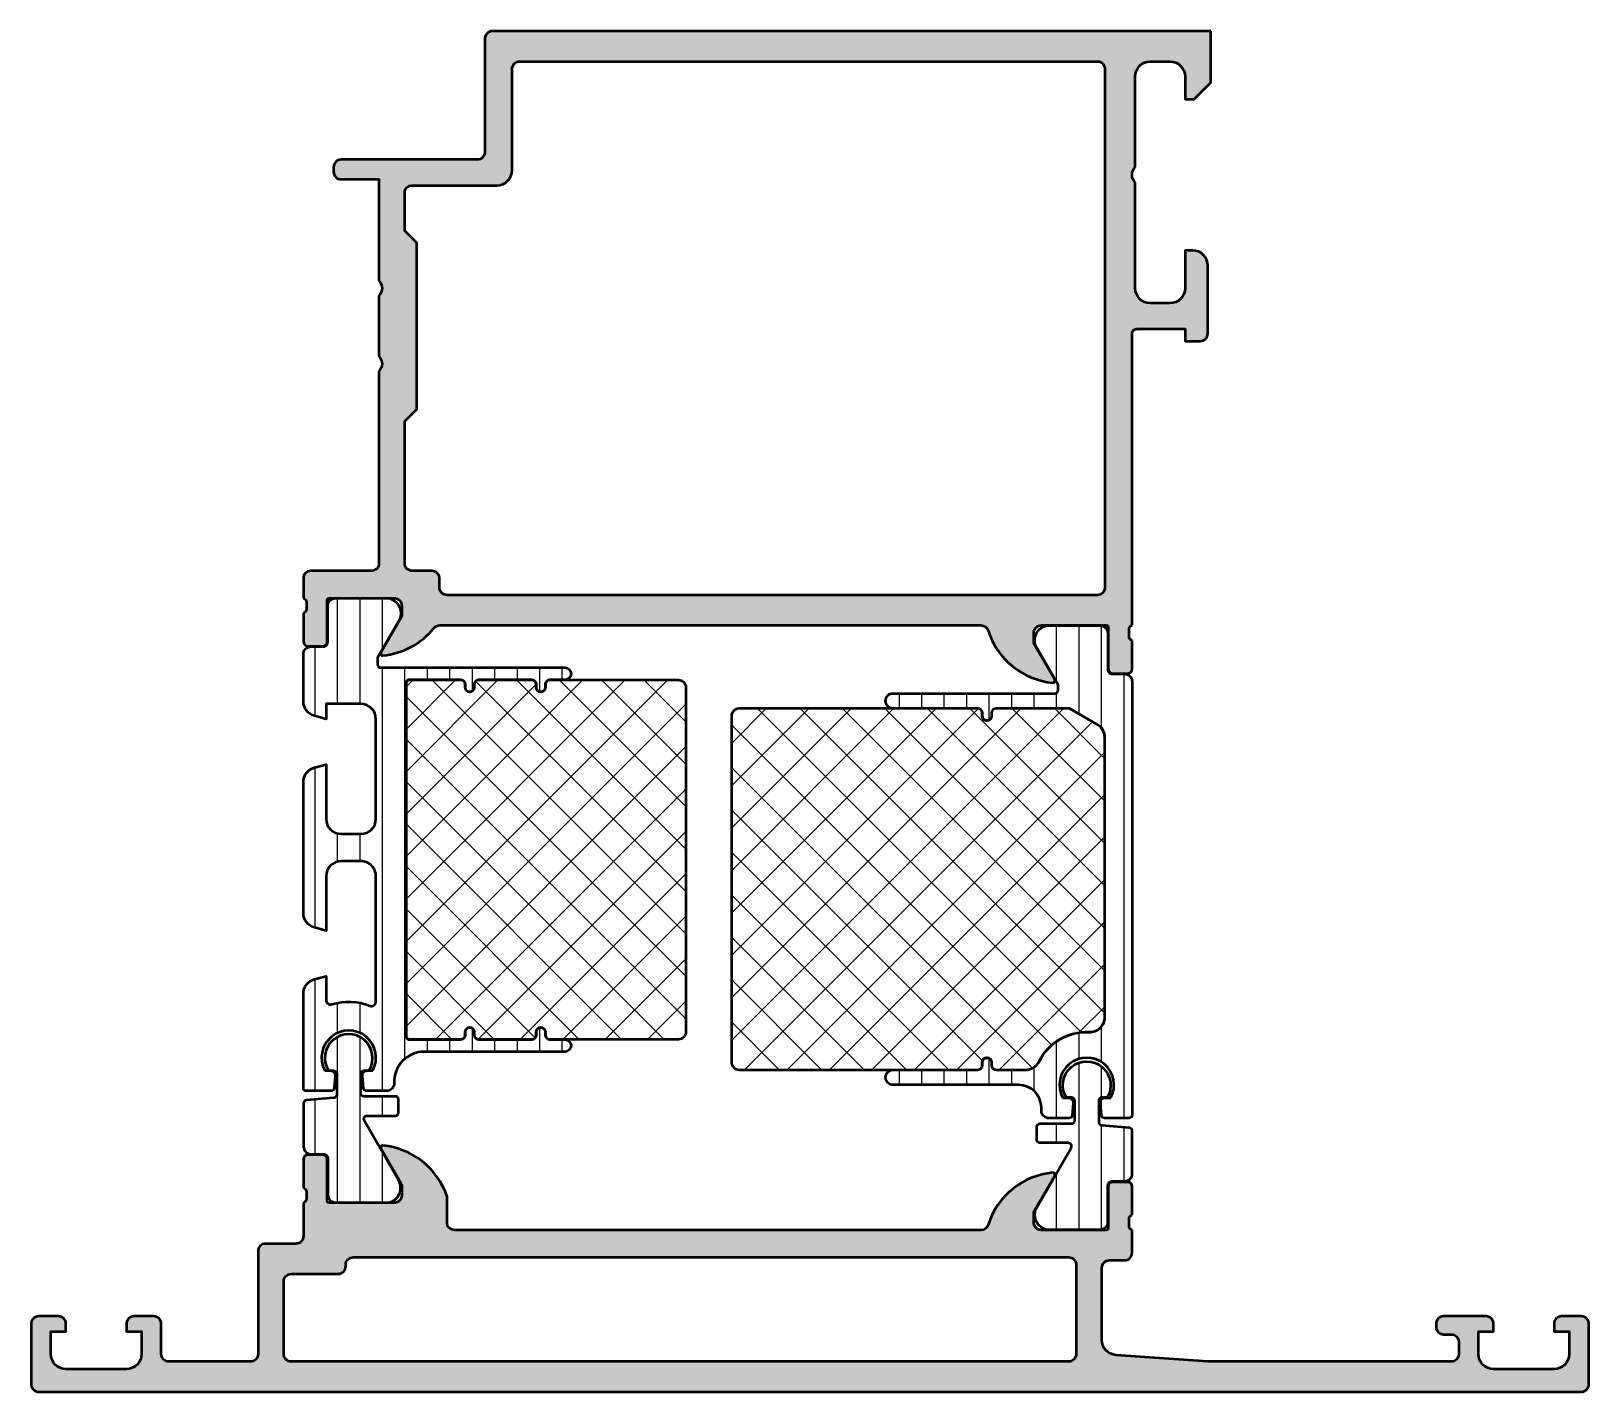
# Model space of a CAD drawing. Extents: x 5 to 108, y 0 to 90.
import ezdxf

# ---------------------------------------------------------------- set-up
doc = ezdxf.new("R2010")
doc.units = 0
for name, color, linetype, lineweight in [('0S-Alu contour', 7, 'Continuous', 50), ('0S-Alu hatch', 252, 'Continuous', 25), ('0S-Plastic contour', 254, 'Continuous', 50), ('0S-Plastic hatch', 253, 'Continuous', 25), ('0S-PT contour', 91, 'Continuous', 50), ('0S-PT hatch', 103, 'Continuous', 25)]:
    doc.layers.add(name, color=color, linetype=linetype, lineweight=lineweight)
pattern_1 = [(135, (0, 0), (-1.403165018917055, -1.403165018917055), []), (225, (0, 0), (1.403165018917055, -1.403165018917055), [])]
pattern_2 = [(90, (0, 0), (-1.4859, 0), [])]

# ---------------------------------------------------------------- blocks, each defined once
blk = doc.blocks.new('438140__89602B28_817E_43BA_B57D_1368A131E2AC_')
at = {"layer": '0S-Alu hatch'}
h = blk.add_hatch(color=256, dxfattribs=at)
edge = h.paths.add_edge_path()
edge.add_line((83, 90), (35.49998668463377, 90.00000000000045))
edge.add_arc((35.49998668463377, 89.50000000000009), 0.5000000000003553, 90, 180.00031508065)
edge.add_line((34.99998668464098, 89.49999725040273), (35.0000279287147, 82.00000274960848))
edge.add_ellipse((34.50002792872218, 82.00000000000156), major_axis=(-0.5000000000000854, 0), ratio=1, start_angle=89.9999999999983, end_angle=180.00031508065, ccw=False)
edge.add_line((34.50002792872216, 81.50000000000146), (25.50002792534575, 81.50000000000172))
edge.add_arc((25.50002792534574, 81.0000000000019), 0.4999999999998153, 89.99999999999837, 180)
edge.add_line((25.00002792534592, 81.0000000000019), (25.00002792534571, 80.70000000000232))
edge.add_arc((25.50002792534594, 80.70000000000196), 0.5000000000002274, 180, 270.0000000000017)
edge.add_line((25.50002792534595, 80.20000000000175), (28.00002792534588, 80.20000000000176))
edge.add_line((28.00002792534588, 80.20000000000176), (28.00002792534582, 73.49997253418144))
edge.add_ellipse((27.47500097135315, 72.99997253418144), major_axis=(-0.7250195186467849, 0), ratio=1, start_angle=136.398650048409, end_angle=223.6013499515911, ccw=False)
edge.add_line((28.00002792534582, 72.49997253418142), (28.00002792534576, 68.50000000000159))
edge.add_ellipse((27.47500096206292, 67.99999999115417), major_axis=(-0.7250195314758243, 0), ratio=1, start_angle=136.3986500484102, end_angle=223.6013499515962, ccw=False)
edge.add_line((28.00002792534582, 67.4999999823068), (27.99998982430046, 54.79999849996054))
edge.add_ellipse((27.49998982430287, 54.8000000000016), major_axis=(-0.4999999999998343, 0), ratio=1, start_angle=90, end_angle=179.9998281092619, ccw=False)
edge.add_line((27.49998982430287, 54.30000000000177), (23.49998982430313, 54.30000000000178))
edge.add_arc((23.49998982430313, 53.80000000000141), 0.5000000000003695, 90, 179.9998635457088)
edge.add_line((22.99998982430418, 53.80000119078975), (22.99998672830348, 52.50000000000056))
edge.add_ellipse((22.92115028176028, 52.23247940800722), major_axis=(-0.2788950563276987, 0), ratio=1, start_angle=178.8354106259144, end_angle=253.5801235804889, ccw=False)
edge.add_line((23.19998772830359, 52.2268110000089), (23.19998772830349, 51.77321700000928))
edge.add_ellipse((22.92111963266051, 51.76755634053167), major_axis=(-0.27892554173697, 0), ratio=1, start_angle=106.42459455533691, end_angle=181.1628700730013, ccw=False)
edge.add_line((22.99998672830354, 51.50001300000887), (22.99998672830361, 49.62000200000023))
edge.add_arc((23.29998672830334, 49.62000200000024), 0.2999999999997271, 180, 269.9999999999919)
edge.add_line((23.29998672830329, 49.32000200000051), (24.27996104734628, 49.32000200000037))
edge.add_arc((24.27996104734632, 49.62000200000038), 0.3000000000000114, 269.9999999999919, 360)
edge.add_line((24.57996104734633, 49.62000200000038), (24.57996104734633, 52.38000000000035))
edge.add_ellipse((24.69996104734622, 52.38000000000035), major_axis=(-0.1199999999998908, 0), ratio=1, start_angle=270, end_angle=360, ccw=False)
edge.add_line((24.69996104734622, 52.50000000000024), (28.99998672830364, 52.50000000000023))
edge.add_ellipse((28.99998672830364, 52.00000000000027), major_axis=(-0.4999999999999645, 0), ratio=1, start_angle=180, end_angle=270, ccw=False)
edge.add_line((29.49998672830361, 52.00000000000027), (29.49998672830361, 51.30000000000041))
edge.add_line((29.49998672830361, 51.30000000000041), (28.11849127068118, 48.90717967697284))
edge.add_arc((28.23810651295189, 48.83811978464866), 0.1381197846483582, 149.9999999999978, 275.6225775508107)
edge.add_arc((27.76176348712834, 53.6766088618483), 5.000000000000337, 275.6225775508104, 320.7939814438052)
edge.add_ellipse((32.02359300292759, 50.20000000000269), major_axis=(-0.4999999999997663, 0), ratio=1, start_angle=269.99999999999676, end_angle=320.79398144364916, ccw=False)
edge.add_line((32.02359300292761, 50.70000000000245), (67.80000305174937, 50.69999999999947))
edge.add_ellipse((67.80000305174931, 50.19999999999461), major_axis=(-0.5000000000048673, 0), ratio=1, start_angle=197.7484163560695, end_angle=269.9999999999935, ccw=False)
edge.add_arc((73.03822629292814, 51.87660886184403), 5.000000000000405, 197.7484163560701, 264.3774224492231)
edge.add_arc((72.56188326710739, 47.03811978464394), 0.1381197846482686, 264.3774224492271, 389.9999999999965)
edge.add_line((72.68149850937803, 47.10717967696807), (71.3000030517557, 49.49999999999556))
edge.add_line((71.3000030517557, 49.49999999999556), (71.3000030517557, 50.19999999999573))
edge.add_ellipse((71.80000305175568, 50.19999999999573), major_axis=(-0.4999999999999858, 0), ratio=1, start_angle=270, end_angle=360, ccw=False)
edge.add_line((71.80000305175568, 50.69999999999571), (76.10002873271316, 50.69999999999573))
edge.add_ellipse((76.10002873271316, 50.5799999999959), major_axis=(-0.1199999999998269, 0), ratio=1, start_angle=180, end_angle=270, ccw=False)
edge.add_line((76.22002873271298, 50.5799999999959), (76.22002873271298, 47.82000199999572))
edge.add_arc((76.52002873271283, 47.82000199999572), 0.2999999999998408, 180, 269.9999999999973)
edge.add_line((76.52002873271282, 47.52000199999588), (77.50000305175578, 47.52000199999588))
edge.add_arc((77.50000305175581, 47.82000199999578), 0.2999999999998977, 269.9999999999973, 360)
edge.add_line((77.80000305175571, 47.82000199999578), (77.80000305175571, 49.70001300000433))
edge.add_ellipse((77.87887014739877, 49.96755634052711), major_axis=(-0.278925541736971, 0), ratio=1, start_angle=-1.1628700728680883, end_angle=73.57540544465712, ccw=False)
edge.add_line((77.60000205175578, 49.97321700000409), (77.60000205175578, 50.4268110000043))
edge.add_ellipse((77.87883949829875, 50.43247940800267), major_axis=(-0.2788950563273669, 0), ratio=1, start_angle=-73.58012358050229, end_angle=1.1645893740987958, ccw=False)
edge.add_line((77.80000305175571, 50.69999999999573), (77.80000305175747, 70.00000000000031))
edge.add_ellipse((78.1000030517576, 70.00000000000028), major_axis=(-0.300000000000125, 0), ratio=1, start_angle=269.99999999999454, end_angle=360, ccw=False)
edge.add_line((78.10000305175762, 70.30000000000041), (81.29999999999995, 70.30000000000007))
edge.add_line((81.29999999999995, 70.30000000000007), (81.29999999999995, 69.50000000000023))
edge.add_line((81.29999999999995, 69.50000000000023), (82.29999999999995, 69.50000000000024))
edge.add_arc((82.29999999999995, 70.00000000000023), 0.4999999999999858, 270, 360)
edge.add_line((82.79999999999995, 70.00000000000023), (82.79999999999995, 74.50000000000028))
edge.add_arc((81.80000000000001, 74.50000000000028), 0.999999999999943, 0, 90)
edge.add_line((81.80000000000001, 75.50000000000021), (81.29999999999995, 75.50000000000021))
edge.add_line((81.29999999999995, 75.50000000000021), (81.29999999999995, 73.0000000000002))
edge.add_ellipse((80.29999999999998, 73.0000000000002), major_axis=(-0.9999999999999715, 0), ratio=1, start_angle=90.0000000000008, end_angle=180, ccw=False)
edge.add_line((80.29999999999998, 72.00000000000023), (78.99999999999991, 72.00000000000021))
edge.add_ellipse((78.99999999999991, 73.00000000000013), major_axis=(-0.9999999999999147, 0), ratio=1, start_angle=0, end_angle=90, ccw=False)
edge.add_line((78, 73.00000000000013), (77.99999999999994, 80.00000000000023))
edge.add_ellipse((78.5249999999999, 80.50000000000023), major_axis=(-0.7249999999999732, 0), ratio=1, start_angle=-43.60281897270562, end_angle=43.60281897270568, ccw=False)
edge.add_line((77.99999999999994, 81.00000000000021), (77.99999999999994, 87.0000000000002))
edge.add_ellipse((78.99999999999997, 87.0000000000002), major_axis=(-1.000000000000028, 0), ratio=1, start_angle=270, end_angle=360, ccw=False)
edge.add_line((78.99999999999997, 88.00000000000023), (80.29999999999995, 88.00000000000023))
edge.add_ellipse((80.29999999999995, 87.00000000000021), major_axis=(-1, 0), ratio=1, start_angle=180, end_angle=270, ccw=False)
edge.add_line((81.29999999999995, 87.00000000000021), (81.29999999999995, 85.50000000000023))
edge.add_line((81.29999999999995, 85.50000000000023), (81.89999999999992, 85.50000000000023))
edge.add_line((81.89999999999992, 85.50000000000023), (82.99999999999989, 86.60000000000014))
edge.add_line((82.99999999999989, 86.60000000000014), (83, 90))
edge = h.paths.add_edge_path()
edge.add_line((36.80000730490048, 80.79999999998356), (36.8000073050211, 87.4996395473555))
edge.add_ellipse((37.30000730502114, 87.4996395473555), major_axis=(-0.5000000000000427, 0), ratio=1, start_angle=270.00106182566736, end_angle=360, ccw=False)
edge.add_line((37.29999803884415, 87.99963954726967), (75.49999378557993, 88.00034748311236))
edge.add_ellipse((75.50000305175692, 87.50034748319814), major_axis=(-0.5000000000000853, 0), ratio=1, start_angle=180, end_angle=270.00106182566736, ccw=False)
edge.add_line((76.000003051757, 87.50034748319814), (76.00000305175655, 53.19999999999884))
edge.add_ellipse((75.50000305175655, 53.19999999999884), major_axis=(-0.5, 0), ratio=1, start_angle=89.99999999999511, end_angle=180, ccw=False)
edge.add_line((75.5000030517565, 52.69999999999884), (32.499989970478, 52.70000000000241))
edge.add_ellipse((32.49998997047804, 53.2000000000024), major_axis=(-0.4999999999999858, 0), ratio=1, start_angle=0, end_angle=89.99999999999511, ccw=False)
edge.add_line((31.99998997047805, 53.2000000000024), (31.99998997047805, 53.79932858417095))
edge.add_arc((31.499989970478, 53.79932858417095), 0.500000000000057, 0, 90.0000000000277)
edge.add_line((31.49998997047776, 54.299328584171), (30.19998997048262, 54.29932858417101))
edge.add_ellipse((30.19998997048262, 54.79932858417097), major_axis=(-0.4999999999999574, 0), ratio=1, start_angle=-0.00023128442859388088, end_angle=90, ccw=False)
edge.add_line((29.69998997048674, 54.7993306025083), (29.70002792286192, 64.20122159173854))
edge.add_line((29.70002792286192, 64.20122159173854), (30.50002792534599, 65.00122159422199))
edge.add_line((30.50002792534599, 65.00122159422199), (30.50002792534565, 76.001227592585))
edge.add_line((30.50002792534565, 76.001227592585), (29.70002792534592, 76.8012275925845))
edge.add_line((29.70002792534592, 76.8012275925845), (29.70002792534586, 79.30000000000163))
edge.add_ellipse((30.20002792534589, 79.30000000000163), major_axis=(-0.5000000000000285, 0), ratio=1, start_angle=270, end_angle=360, ccw=False)
edge.add_line((30.20002792534589, 79.80000000000166), (35.80000730490059, 79.80000000000166))
edge.add_arc((35.80000730490059, 80.80000000000155), 0.9999999999998863, 270, 360)
at = {"layer": '0S-Alu contour', "color": 7}
for points in [[(83, 90), (35.49998668463377, 90.00000000000045)], [(81.29999999999995, 87.00000000000021), (81.29999999999995, 85.50000000000023), (81.89999999999992, 85.50000000000023), (82.99999999999989, 86.60000000000014), (83, 90)], [(34.99998668464098, 89.49999725040273), (35.0000279287147, 82.00000274960848)], [(37.29999803884415, 87.99963954726967), (75.49999378557993, 88.00034748311236)], [(78.99999999999997, 88.00000000000023), (80.29999999999995, 88.00000000000023)], [(36.80000730490048, 80.79999999998356), (36.8000073050211, 87.4996395473555)], [(76.000003051757, 87.50034748319814), (76.00000305175655, 53.19999999999884)], [(77.99999999999994, 81.00000000000021), (77.99999999999994, 87.0000000000002)], [(34.50002792872216, 81.50000000000146), (25.50002792534575, 81.50000000000172)], [(25.00002792534592, 81.0000000000019), (25.00002792534571, 80.70000000000232)], [(25.50002792534595, 80.20000000000175), (28.00002792534588, 80.20000000000176), (28.00002792534582, 73.49997253418144)], [(30.20002792534589, 79.80000000000166), (35.80000730490059, 79.80000000000166)], [(78, 73.00000000000013), (77.99999999999994, 80.00000000000023)], [(29.69998997048674, 54.7993306025083), (29.70002792286192, 64.20122159173854), (30.50002792534599, 65.00122159422199), (30.50002792534565, 76.001227592585), (29.70002792534592, 76.8012275925845), (29.70002792534586, 79.30000000000163)], [(81.80000000000001, 75.50000000000021), (81.29999999999995, 75.50000000000021), (81.29999999999995, 73.0000000000002)], [(82.79999999999995, 70.00000000000023), (82.79999999999995, 74.50000000000028)], [(28.00002792534582, 72.49997253418142), (28.00002792534576, 68.50000000000159)], [(80.29999999999998, 72.00000000000023), (78.99999999999991, 72.00000000000021)], [(78.10000305175762, 70.30000000000041), (81.29999999999995, 70.30000000000007), (81.29999999999995, 69.50000000000023), (82.29999999999995, 69.50000000000024)], [(77.80000305175571, 50.69999999999573), (77.80000305175747, 70.00000000000031)], [(28.00002792534582, 67.4999999823068), (27.99998982430046, 54.79999849996054)], [(22.99998982430418, 53.80000119078975), (22.99998672830348, 52.50000000000056)], [(27.49998982430287, 54.30000000000177), (23.49998982430313, 54.30000000000178)], [(31.49998997047776, 54.299328584171), (30.19998997048262, 54.29932858417101)], [(31.99998997047805, 53.2000000000024), (31.99998997047805, 53.79932858417095)], [(75.5000030517565, 52.69999999999884), (32.499989970478, 52.70000000000241)], [(23.19998772830359, 52.2268110000089), (23.19998772830349, 51.77321700000928)], [(24.57996104734633, 49.62000200000038), (24.57996104734633, 52.38000000000035)], [(24.69996104734622, 52.50000000000024), (28.99998672830364, 52.50000000000023)], [(29.49998672830361, 52.00000000000027), (29.49998672830361, 51.30000000000041), (28.11849127068118, 48.90717967697284)], [(22.99998672830354, 51.50001300000887), (22.99998672830361, 49.62000200000023)], [(32.02359300292761, 50.70000000000245), (67.80000305174937, 50.69999999999947)], [(71.80000305175568, 50.69999999999571), (76.10002873271316, 50.69999999999573)], [(76.22002873271298, 50.5799999999959), (76.22002873271298, 47.82000199999572)], [(72.68149850937803, 47.10717967696807), (71.3000030517557, 49.49999999999556), (71.3000030517557, 50.19999999999573)], [(77.60000205175578, 49.97321700000409), (77.60000205175578, 50.4268110000043)], [(77.80000305175571, 47.82000199999578), (77.80000305175571, 49.70001300000433)], [(23.29998672830329, 49.32000200000051), (24.27996104734628, 49.32000200000037)], [(76.52002873271282, 47.52000199999588), (77.50000305175578, 47.52000199999588)]]:
    blk.add_lwpolyline(points, dxfattribs=at)
for centre, radius, start, end in [((35.49998668463377, 89.50000000000009), 0.5000000000003553, 90, 180.00031508065), ((25.50002792534574, 81.0000000000019), 0.4999999999998153, 89.99999999999837, 180), ((25.50002792534594, 80.70000000000196), 0.5000000000002274, 180, 270.0000000000017), ((35.80000730490059, 80.80000000000155), 0.9999999999998863, 270, 0), ((81.80000000000001, 74.50000000000028), 0.999999999999943, 0, 90), ((82.29999999999995, 70.00000000000023), 0.4999999999999858, 270, 0), ((23.49998982430313, 53.80000000000141), 0.5000000000003695, 90, 179.9998635457088), ((31.499989970478, 53.79932858417095), 0.500000000000057, 0, 90.0000000000277), ((27.76176348712834, 53.6766088618483), 5.000000000000337, 275.6225775508104, 320.7939814438052), ((23.29998672830334, 49.62000200000024), 0.2999999999997271, 180, 269.9999999999919), ((24.27996104734632, 49.62000200000038), 0.3000000000000114, 269.9999999999919, 0), ((73.03822629292814, 51.87660886184403), 5.000000000000405, 197.7484163560701, 264.3774224492231), ((28.23810651295189, 48.83811978464866), 0.1381197846483582, 149.9999999999978, 275.6225775508107), ((76.52002873271283, 47.82000199999572), 0.2999999999998408, 180, 269.9999999999973), ((77.50000305175581, 47.82000199999578), 0.2999999999998977, 269.9999999999973, 0), ((72.56188326710739, 47.03811978464394), 0.1381197846482686, 264.3774224492271, 29.9999999999965)]:
    blk.add_arc(centre, radius, start, end, dxfattribs=at)
at = {"layer": '0S-Alu contour', "color": 7, "extrusion": (0, 0, -1)}
for centre, radius, start, end in [((-37.30000730502114, 87.4996395473555), 0.5000000000000427, 0, 89.99893817433264), ((-75.50000305175692, 87.50034748319814), 0.5000000000000853, 89.99893817433264, 180), ((-78.99999999999997, 87.0000000000002), 1.000000000000028, 0, 90), ((-80.29999999999995, 87.00000000000021), 1, 90, 180), ((-34.50002792872218, 82.00000000000156), 0.5000000000000854, 179.99968491935, 270.0000000000017), ((-78.5249999999999, 80.50000000000023), 0.7249999999999732, 316.3971810272943, 43.60281897270563), ((-30.20002792534589, 79.30000000000163), 0.5000000000000285, 0, 90), ((-27.47500097135315, 72.99997253418144), 0.7250195186467849, 136.3986500484089, 223.601349951591), ((-78.99999999999991, 73.00000000000013), 0.9999999999999147, 270, 0), ((-80.29999999999998, 73.0000000000002), 0.9999999999999715, 180, 269.9999999999992), ((-78.1000030517576, 70.00000000000028), 0.300000000000125, 0, 90.00000000000543), ((-27.47500096206292, 67.99999999115417), 0.7250195314758243, 136.3986500484038, 223.6013499515898), ((-27.49998982430287, 54.8000000000016), 0.4999999999998343, 180.0001718907381, 270), ((-30.19998997048262, 54.79932858417097), 0.4999999999999574, 270, 0.0002312844285367), ((-32.49998997047804, 53.2000000000024), 0.4999999999999858, 270.0000000000049, 0), ((-75.50000305175655, 53.19999999999884), 0.5, 180, 270.0000000000049), ((-22.92115028176028, 52.23247940800722), 0.2788950563276987, 106.4198764195111, 181.1645893740856), ((-22.92111963266051, 51.76755634053167), 0.27892554173697, 178.8371299269987, 253.5754054446631), ((-24.69996104734622, 52.38000000000035), 0.1199999999998909, 0, 90), ((-28.99998672830364, 52.00000000000027), 0.4999999999999645, 90, 180), ((-32.02359300292759, 50.20000000000269), 0.4999999999997663, 39.20601855635086, 90.00000000000325), ((-67.80000305174931, 50.19999999999461), 0.5000000000048673, 90.00000000000651, 162.2515836439305), ((-71.80000305175568, 50.19999999999573), 0.4999999999999858, 0, 90), ((-76.10002873271316, 50.5799999999959), 0.1199999999998269, 90, 180), ((-77.87883949829875, 50.43247940800267), 0.2788950563273669, 358.8354106259012, 73.58012358050233), ((-77.87887014739877, 49.96755634052711), 0.278925541736971, 286.4245945553429, 1.162870072868045)]:
    blk.add_arc(centre, radius, start, end, dxfattribs=at)
blk = doc.blocks.new('438160__5B04BF5B_FB67_4D31_907F_5975E18B7149_')
at = {"layer": '0S-Alu hatch'}
h = blk.add_hatch(color=256, dxfattribs=at)
edge = h.paths.add_edge_path()
edge.add_arc((20.5, 9.300000000000026), 0.5, 90, 180)
edge.add_line((20, 9.300000000000026), (19.99999999999998, 2.500000000000031))
edge.add_ellipse((19.49999999999998, 2.500000000000032), major_axis=(-0.5, 0), ratio=1, start_angle=90, end_angle=180, ccw=False)
edge.add_line((19.49999999999998, 2.000000000000032), (14.09999999999999, 2.000000000000026))
edge.add_ellipse((14.09999999999999, 2.500000000000026), major_axis=(-0.5, 0), ratio=1, start_angle=0, end_angle=90, ccw=False)
edge.add_line((13.59999999999999, 2.500000000000026), (13.59999999999999, 4.500000000000036))
edge.add_arc((13.09999999999999, 4.500000000000035), 0.5, 0, 90)
edge.add_line((13.09999999999999, 5.000000000000035), (11.79999999999999, 5.00000000000004))
edge.add_arc((11.79999999999999, 4.50000000000004), 0.5, 90, 180)
edge.add_line((11.29999999999999, 4.50000000000004), (11.29999999999999, 4.000000000000034))
edge.add_line((11.29999999999999, 4.000000000000034), (12.29999999999999, 4.000000000000034))
edge.add_line((12.29999999999999, 4.000000000000034), (12.29999999999999, 2.500000000000015))
edge.add_ellipse((11.30000000000002, 2.500000000000012), major_axis=(-0.9999999999999715, 0), ratio=1, start_angle=90, end_angle=180, ccw=False)
edge.add_line((11.30000000000002, 1.500000000000041), (7.300000000000025, 1.500000000000031))
edge.add_ellipse((7.300000000000025, 2.500000000000031), major_axis=(-0.9999999999999998, 0), ratio=1, start_angle=0, end_angle=90, ccw=False)
edge.add_line((6.300000000000025, 2.500000000000031), (6.299999999999997, 4.000000000000036))
edge.add_line((6.299999999999997, 4.000000000000036), (7.299999999999997, 4.000000000000036))
edge.add_line((7.299999999999997, 4.000000000000036), (7.299999999999982, 4.500000000000019))
edge.add_arc((6.799999999999968, 4.500000000000019), 0.5000000000000142, 0, 89.99999999999837)
edge.add_line((6.799999999999982, 5.000000000000033), (5.5, 5.00000000000004))
edge.add_arc((5.5, 4.50000000000004), 0.5, 90, 180)
edge.add_line((5, 4.50000000000004), (5, 0.5000000000000356))
edge.add_arc((5.5, 0.5000000000000354), 0.5, 180, 270)
edge.add_line((5.5, 3.53e-14), (107.5, 1e-16))
edge.add_arc((107.5, 0.5000000000000002), 0.5000000000000001, 270, 360)
edge.add_line((108, 0.5000000000000002), (108, 4.5))
edge.add_arc((107.5, 4.5), 0.5, 0, 90)
edge.add_line((107.5, 5), (106.2, 5))
edge.add_arc((106.2, 4.5), 0.5, 90, 180)
edge.add_line((105.7, 4.5), (105.7, 4))
edge.add_line((105.7, 4), (106.7, 3.999999999999999))
edge.add_line((106.7, 3.999999999999999), (106.7, 2.499999999999999))
edge.add_ellipse((105.7, 2.499999999999999), major_axis=(-1, 0), ratio=1, start_angle=90, end_angle=180, ccw=False)
edge.add_line((105.7, 1.499999999999999), (101.7, 1.500000000000001))
edge.add_ellipse((101.7, 2.5), major_axis=(-0.9999999999999991, 0), ratio=1, start_angle=0, end_angle=90, ccw=False)
edge.add_line((100.7, 2.5), (100.7, 4.000000000000002))
edge.add_line((100.7, 4.000000000000002), (101.7, 4.000000000000001))
edge.add_line((101.7, 4.000000000000001), (101.7, 4.5))
edge.add_arc((101.2, 4.500000000000001), 0.5, 0, 90)
edge.add_line((101.2, 5.000000000000001), (98.4, 5.000000000000003))
edge.add_arc((98.4, 4.500000000000003), 0.5, 90, 180)
edge.add_line((97.9, 4.500000000000003), (97.9, 4.299999999999998))
edge.add_arc((98.4, 4.300000000000002), 0.5, 180, 270)
edge.add_line((98.4, 3.800000000000002), (98.9, 3.800000000000004))
edge.add_ellipse((98.9, 3.3), major_axis=(-0.5000000000000036, 0), ratio=1, start_angle=180, end_angle=270, ccw=False)
edge.add_line((99.39999999999999, 3.3), (99.4, 2.500000000000003))
edge.add_ellipse((98.9, 2.500000000000003), major_axis=(-0.5, 0), ratio=1, start_angle=90, end_angle=180, ccw=False)
edge.add_line((98.9, 2.000000000000003), (82.80000000000001, 2.000000000000009))
edge.add_line((82.80000000000001, 2.000000000000009), (76.72875295001208, 2.433660503570578))
edge.add_ellipse((76.79999999999998, 3.431119203401306), major_axis=(-0.9999999999999925, 0), ratio=1, start_angle=0, end_angle=85.91438322002551, ccw=False)
edge.add_line((75.79999999999998, 3.431119203401306), (75.80000000000001, 8.200000000000015))
edge.add_ellipse((76.29999999999998, 8.200000000000015), major_axis=(-0.4999999999999858, 0), ratio=1, start_angle=270, end_angle=360, ccw=False)
edge.add_line((76.29999999999998, 8.700000000000001), (77.30000000000001, 8.700000000000008))
edge.add_arc((77.30000000000001, 9.200000000000008), 0.5, 270, 360)
edge.add_line((77.80000000000001, 9.200000000000008), (77.80000000000001, 10.69999999999998))
edge.add_ellipse((77.87883644654306, 10.96752059199311), major_axis=(-0.2788950563274415, 0), ratio=1, start_angle=-1.1645893740658835, end_angle=73.58012358050678, ccw=False)
edge.add_line((77.599999, 10.97318899999133), (77.599999, 11.42678299999165))
edge.add_ellipse((77.87886709564317, 11.43244365946854), major_axis=(-0.2789255417371686, 0), ratio=1, start_angle=-73.57540544464462, end_angle=1.1628700728535932, ccw=False)
edge.add_line((77.80000000000001, 11.6999869999915), (77.8, 13.579998))
edge.add_arc((77.5, 13.579998), 0.2999999999999971, 0, 90)
edge.add_line((77.5, 13.879998), (76.5200256809572, 13.879998))
edge.add_arc((76.5200256809572, 13.579998), 0.3000000000000007, 90, 180)
edge.add_line((76.22002568095722, 13.579998), (76.22002568095722, 10.82))
edge.add_ellipse((76.10002568095722, 10.82), major_axis=(-0.1200000000000045, 0), ratio=1, start_angle=90, end_angle=180, ccw=False)
edge.add_line((76.10002568095722, 10.69999999999999), (71.80000000000001, 10.7))
edge.add_ellipse((71.80000000000001, 11.2), major_axis=(-0.5, 0), ratio=1, start_angle=0, end_angle=90, ccw=False)
edge.add_line((71.30000000000001, 11.2), (71.30000000000001, 11.9))
edge.add_line((71.30000000000001, 11.9), (72.68149545762238, 14.29282032302755))
edge.add_arc((72.56188021535169, 14.36188021535171), 0.1381197846483185, 330.0000000000028, 455.6225775507825)
edge.add_arc((73.0382232411738, 9.523391138152158), 5.000000000000063, 95.62257755079324, 162.2515836439299)
edge.add_ellipse((67.79999999999998, 11.19999999999996), major_axis=(-0.4999999999999444, 0), ratio=1, start_angle=90, end_angle=162.251583643931, ccw=False)
edge.add_line((67.79999999999998, 10.70000000000001), (33, 10.70000000000003))
edge.add_ellipse((32.99999999999999, 11.20000000000001), major_axis=(-0.4999999999999858, 0), ratio=1, start_angle=0, end_angle=90.00000000000159, ccw=False)
edge.add_line((32.5, 11.20000000000001), (32.50000000000002, 12.92002525929591))
edge.add_arc((27.76177675882621, 11.32339113815222), 4.999999999999984, 18.62221896074839, 84.37742244920652)
edge.add_arc((28.23811978464832, 16.16188021535172), 0.138119784648294, 84.37742244921031, 209.9999999999979)
edge.add_line((28.11850454237766, 16.09282032302758), (29.5, 13.70000000000002))
edge.add_line((29.5, 13.70000000000002), (29.50000000000001, 13.00000000000004))
edge.add_ellipse((29, 13.00000000000004), major_axis=(-0.5000000000000142, 0), ratio=1, start_angle=90, end_angle=180, ccw=False)
edge.add_line((29, 12.50000000000002), (24.69997431904278, 12.50000000000004))
edge.add_ellipse((24.69997431904278, 12.62000000000004), major_axis=(-0.1200000000000045, 0), ratio=1, start_angle=0, end_angle=90, ccw=False)
edge.add_line((24.57997431904278, 12.62000000000004), (24.57997431904279, 15.37999800000002))
edge.add_arc((24.27997431904278, 15.37999800000002), 0.3000000000000114, 0, 90)
edge.add_line((24.27997431904278, 15.67999800000003), (23.29999999999998, 15.67999800000004))
edge.add_arc((23.29999999999997, 15.37999800000004), 0.2999999999999954, 89.99999999999729, 180)
edge.add_line((22.99999999999997, 15.37999800000004), (23, 13.49998699999151))
edge.add_ellipse((22.92113290435683, 13.23244365946858), major_axis=(-0.2789255417371429, 0), ratio=1, start_angle=178.8371299271167, end_angle=253.57540544464308, ccw=False)
edge.add_line((23.20000099999999, 13.22678299999154), (23.20000099999999, 12.77318899999162))
edge.add_ellipse((22.92116355345694, 12.76752059199315), major_axis=(-0.2788950563274399, 0), ratio=1, start_angle=106.4198764194933, end_angle=181.1645893741182, ccw=False)
edge.add_line((22.99999999999998, 12.50000000000003), (22.99999999999998, 10.30000000000002))
edge.add_ellipse((22.50000000000001, 10.30000000000002), major_axis=(-0.4999999999999716, 0), ratio=1, start_angle=89.9999999999983, end_angle=180, ccw=False)
edge.add_line((22.5, 9.800000000000045), (20.5, 9.800000000000026))
edge = h.paths.add_edge_path()
edge.add_line((25.8, 8.300000000000018), (25.8, 8.400000000000016))
edge.add_ellipse((26.30000000000001, 8.400000000000016), major_axis=(-0.5000000000000142, 0), ratio=1, start_angle=270.00000000000165, end_angle=360, ccw=False)
edge.add_line((26.3, 8.90000000000003), (73.6, 8.90000000000001))
edge.add_ellipse((73.6, 8.40000000000001), major_axis=(-0.5, 0), ratio=1, start_angle=180, end_angle=270, ccw=False)
edge.add_line((74.1, 8.40000000000001), (74.1, 2.500000000000012))
edge.add_ellipse((73.6, 2.500000000000012), major_axis=(-0.5, 0), ratio=1, start_angle=90, end_angle=180, ccw=False)
edge.add_line((73.6, 2.000000000000012), (22.2, 2.00000000000003))
edge.add_ellipse((22.2, 2.50000000000003), major_axis=(-0.5, 0), ratio=1, start_angle=0, end_angle=90, ccw=False)
edge.add_line((21.7, 2.50000000000003), (21.7, 7.300000000000032))
edge.add_ellipse((22.2, 7.300000000000032), major_axis=(-0.5, 0), ratio=1, start_angle=270, end_angle=360, ccw=False)
edge.add_line((22.2, 7.800000000000032), (25.30000000000001, 7.800000000000032))
edge.add_arc((25.30000000000001, 8.300000000000018), 0.4999999999999858, 270, 360)
at = {"layer": '0S-Alu contour', "color": 7}
for points in [[(24.27997431904278, 15.67999800000003), (23.29999999999998, 15.67999800000004)], [(28.11850454237766, 16.09282032302758), (29.5, 13.70000000000002), (29.50000000000001, 13.00000000000004)], [(22.99999999999997, 15.37999800000004), (23, 13.49998699999151)], [(24.57997431904278, 12.62000000000004), (24.57997431904279, 15.37999800000002)], [(71.30000000000001, 11.2), (71.30000000000001, 11.9), (72.68149545762238, 14.29282032302755)], [(76.22002568095722, 13.579998), (76.22002568095722, 10.82)], [(77.5, 13.879998), (76.5200256809572, 13.879998)], [(77.80000000000001, 11.6999869999915), (77.8, 13.579998)], [(22.99999999999998, 12.50000000000003), (22.99999999999998, 10.30000000000002)], [(23.20000099999999, 13.22678299999154), (23.20000099999999, 12.77318899999162)], [(29, 12.50000000000002), (24.69997431904278, 12.50000000000004)], [(32.5, 11.20000000000001), (32.50000000000002, 12.92002525929591)], [(77.599999, 10.97318899999133), (77.599999, 11.42678299999165)], [(67.79999999999998, 10.70000000000001), (33, 10.70000000000003)], [(76.10002568095722, 10.69999999999999), (71.80000000000001, 10.7)], [(77.80000000000001, 9.200000000000008), (77.80000000000001, 10.69999999999998)], [(20, 9.300000000000026), (19.99999999999998, 2.500000000000031)], [(22.5, 9.800000000000045), (20.5, 9.800000000000026)], [(25.8, 8.300000000000018), (25.8, 8.400000000000016)], [(26.3, 8.90000000000003), (73.6, 8.90000000000001)], [(74.1, 8.40000000000001), (74.1, 2.500000000000012)], [(76.29999999999998, 8.700000000000001), (77.30000000000001, 8.700000000000008)], [(21.7, 2.50000000000003), (21.7, 7.300000000000032)], [(22.2, 7.800000000000032), (25.30000000000001, 7.800000000000032)], [(75.79999999999998, 3.431119203401306), (75.80000000000001, 8.200000000000015)], [(5, 4.50000000000004), (5, 0.5000000000000356)], [(6.799999999999982, 5.000000000000033), (5.5, 5.00000000000004)], [(6.300000000000025, 2.500000000000031), (6.299999999999997, 4.000000000000036), (7.299999999999997, 4.000000000000036), (7.299999999999982, 4.500000000000019)], [(11.29999999999999, 4.50000000000004), (11.29999999999999, 4.000000000000034), (12.29999999999999, 4.000000000000034), (12.29999999999999, 2.500000000000015)], [(13.09999999999999, 5.000000000000035), (11.79999999999999, 5.00000000000004)], [(13.59999999999999, 2.500000000000026), (13.59999999999999, 4.500000000000036)], [(97.9, 4.500000000000003), (97.9, 4.299999999999998)], [(101.2, 5.000000000000001), (98.4, 5.000000000000003)], [(100.7, 2.5), (100.7, 4.000000000000002), (101.7, 4.000000000000001), (101.7, 4.5)], [(105.7, 4.5), (105.7, 4), (106.7, 3.999999999999999), (106.7, 2.499999999999999)], [(107.5, 5), (106.2, 5)], [(108, 0.5000000000000002), (108, 4.5)], [(98.4, 3.800000000000002), (98.9, 3.800000000000004)], [(99.39999999999999, 3.3), (99.4, 2.500000000000003)], [(98.9, 2.000000000000003), (82.80000000000001, 2.000000000000009), (76.72875295001208, 2.433660503570578)], [(11.30000000000002, 1.500000000000041), (7.300000000000025, 1.500000000000031)], [(19.49999999999998, 2.000000000000032), (14.09999999999999, 2.000000000000026)], [(73.6, 2.000000000000012), (22.2, 2.00000000000003)], [(105.7, 1.499999999999999), (101.7, 1.500000000000001)], [(5.5, 3.53e-14), (107.5, 1e-16)]]:
    blk.add_lwpolyline(points, dxfattribs=at)
for centre, radius, start, end in [((23.29999999999997, 15.37999800000004), 0.2999999999999954, 89.99999999999729, 180), ((24.27997431904278, 15.37999800000002), 0.3000000000000114, 0, 90), ((28.23811978464832, 16.16188021535172), 0.138119784648294, 84.37742244921031, 209.9999999999979), ((27.76177675882621, 11.32339113815222), 4.999999999999984, 18.62221896074839, 84.37742244920652), ((73.0382232411738, 9.523391138152158), 5.000000000000063, 95.62257755079324, 162.2515836439299), ((72.56188021535169, 14.36188021535171), 0.1381197846483185, 330.0000000000028, 95.6225775507826), ((76.5200256809572, 13.579998), 0.3000000000000007, 90, 180), ((77.5, 13.579998), 0.2999999999999971, 0, 90), ((20.5, 9.300000000000026), 0.5, 90, 180), ((25.30000000000001, 8.300000000000018), 0.4999999999999858, 270, 0), ((77.30000000000001, 9.200000000000008), 0.5, 270, 0), ((5.5, 4.50000000000004), 0.5, 90, 180), ((6.799999999999968, 4.500000000000019), 0.5000000000000142, 0, 89.99999999999837), ((11.79999999999999, 4.50000000000004), 0.5, 90, 180), ((13.09999999999999, 4.500000000000035), 0.5, 0, 90), ((98.4, 4.500000000000003), 0.5, 90, 180), ((98.4, 4.300000000000002), 0.5, 180, 270), ((101.2, 4.500000000000001), 0.5, 0, 90), ((106.2, 4.5), 0.5, 90, 180), ((107.5, 4.5), 0.5, 0, 90), ((5.5, 0.5000000000000354), 0.5, 180, 270), ((107.5, 0.5000000000000002), 0.5000000000000001, 270, 0)]:
    blk.add_arc(centre, radius, start, end, dxfattribs=at)
at = {"layer": '0S-Alu contour', "color": 7, "extrusion": (0, 0, -1)}
for centre, radius, start, end in [((-22.92113290435683, 13.23244365946858), 0.2789255417371429, 106.4245945553569, 181.1628700728834), ((-22.92116355345694, 12.76752059199315), 0.2788950563274399, 178.8354106258818, 253.5801235805067), ((-24.69997431904278, 12.62000000000004), 0.1200000000000045, 270, 0), ((-29, 13.00000000000004), 0.5000000000000142, 180, 270), ((-77.87886709564317, 11.43244365946854), 0.2789255417371686, 358.8371299271464, 73.57540544464467), ((-32.99999999999999, 11.20000000000001), 0.4999999999999858, 269.9999999999984, 0), ((-67.79999999999998, 11.19999999999996), 0.4999999999999444, 197.7484163560691, 270), ((-71.80000000000001, 11.2), 0.5, 270, 0), ((-76.10002568095722, 10.82), 0.1200000000000045, 180, 270), ((-77.87883644654306, 10.96752059199311), 0.2788950563274415, 286.4198764194932, 1.164589374065939), ((-22.50000000000001, 10.30000000000002), 0.4999999999999716, 180, 270.0000000000017), ((-26.30000000000001, 8.400000000000016), 0.5000000000000142, 0, 89.99999999999837), ((-73.6, 8.40000000000001), 0.5, 90, 180), ((-76.29999999999998, 8.200000000000015), 0.4999999999999858, 0, 90), ((-22.2, 7.300000000000032), 0.5, 0, 90), ((-76.79999999999998, 3.431119203401306), 0.9999999999999925, 274.0856167799746, 0), ((-98.9, 3.3), 0.5000000000000036, 90, 180), ((-7.300000000000025, 2.500000000000031), 0.9999999999999998, 270, 0), ((-11.30000000000002, 2.500000000000012), 0.9999999999999715, 180, 270), ((-14.09999999999999, 2.500000000000026), 0.5, 270, 0), ((-19.49999999999998, 2.500000000000032), 0.5, 180, 270), ((-22.2, 2.50000000000003), 0.5, 270, 0), ((-73.6, 2.500000000000012), 0.5, 180, 270), ((-98.9, 2.500000000000003), 0.5, 180, 270), ((-101.7, 2.5), 0.9999999999999991, 270, 0), ((-105.7, 2.499999999999999), 1, 180, 270)]:
    blk.add_arc(centre, radius, start, end, dxfattribs=at)
blk = doc.blocks.new('439110__DE3B0EF8_529C_489B_86E5_99749852A071_')
at = {"layer": '0S-PT hatch'}
h = blk.add_hatch(dxfattribs=at)
h.set_pattern_fill('ANSI37', color=256, scale=0.625, angle=90, style=0)
h.set_pattern_definition(pattern_1)
edge = h.paths.add_edge_path()
edge.add_arc((51.79998104543442, 44.70001424780335), 0.4900233185010876, 90.00000000001911, 180)
edge.add_line((51.30995772693333, 44.70001424781481), (51.30995772693329, 21.80003646965585))
edge.add_arc((51.79998104543461, 21.80003646965585), 0.490023318501315, 180, 269.9999999999983)
edge.add_line((51.79998104543459, 21.31001315115454), (67.59995620159776, 21.31001315169804))
edge.add_arc((67.59995620159793, 21.60001315169823), 0.2900000000001874, 269.9999999999663, 360)
edge.add_line((67.88995620159812, 21.60001315169823), (67.88995620159818, 21.80001315169821))
edge.add_ellipse((68.19995162396144, 21.80001315169818), major_axis=(-0.3099954223632579, 0), ratio=1, start_angle=180, end_angle=360, ccw=False)
edge.add_line((68.50994704632468, 21.80001315169815), (68.50994704632474, 21.60001315169809))
edge.add_arc((68.79994704632469, 21.60001315169813), 0.2899999999999494, 180, 269.9999999999944)
edge.add_line((68.79994704632466, 21.31001315169818), (70.76881009623709, 21.31001315169801))
edge.add_arc((70.76881009623716, 22.30001315169984), 0.9900000000018245, 269.9999999999958, 333.6125119396833)
edge.add_ellipse((74.79994985772383, 20.30003509597757), major_axis=(-3.509999999999224, 0), ratio=1, start_angle=267.4526805295151, end_angle=333.6125119396825, ccw=False)
edge.add_arc((74.99994995877638, 24.7955884500788), 0.989999999999871, 267.4526805295158, 360.000031520324)
edge.add_line((75.98994995877612, 24.79558899451106), (75.98993979459843, 43.27807446418251))
edge.add_arc((74.99615031318771, 43.27706479618583), 0.9937899943106904, 0.058211216858505, 59.94494915427776)
edge.add_line((75.49387200679368, 44.13723435418357), (73.66997049765537, 45.19003756576062))
edge.add_line((73.66997049765537, 45.19003756576062), (68.7999470463247, 45.19003756576069))
edge.add_arc((68.7999470463247, 44.90003756576069), 0.289999999999992, 90, 180)
edge.add_line((68.50994704632471, 44.90003756576069), (68.50994704632473, 44.7000375657606))
edge.add_ellipse((68.19995162396144, 44.70003756576057), major_axis=(-0.3099954223632864, 0), ratio=1, start_angle=0, end_angle=180, ccw=False)
edge.add_line((67.88995620159815, 44.70003756576056), (67.88995620159811, 44.90003756576056))
edge.add_arc((67.59995620159808, 44.9000375657605), 0.2900000000000347, 0, 89.99999999802903)
edge.add_line((67.59995620160805, 45.19003756576053), (51.79998104543425, 45.19003756630444))
at = {"layer": '0S-PT contour', "color": 7}
for points in [[(51.30995772693333, 44.70001424781481), (51.30995772693329, 21.80003646965585)], [(67.59995620160805, 45.19003756576053), (51.79998104543425, 45.19003756630444)], [(67.88995620159815, 44.70003756576056), (67.88995620159811, 44.90003756576056)], [(68.50994704632471, 44.90003756576069), (68.50994704632473, 44.7000375657606)], [(75.49387200679368, 44.13723435418357), (73.66997049765537, 45.19003756576062), (68.7999470463247, 45.19003756576069)], [(75.98994995877612, 24.79558899451106), (75.98993979459843, 43.27807446418251)], [(67.88995620159812, 21.60001315169823), (67.88995620159818, 21.80001315169821)], [(68.50994704632468, 21.80001315169815), (68.50994704632474, 21.60001315169809)], [(51.79998104543459, 21.31001315115454), (67.59995620159776, 21.31001315169804)], [(68.79994704632466, 21.31001315169818), (70.76881009623709, 21.31001315169801)]]:
    blk.add_lwpolyline(points, dxfattribs=at)
for centre, radius, start, end in [((51.79998104543442, 44.70001424780335), 0.4900233185010876, 90.00000000001911, 180), ((67.59995620159808, 44.9000375657605), 0.2900000000000347, 0, 89.99999999802903), ((68.7999470463247, 44.90003756576069), 0.289999999999992, 90, 180), ((74.99615031318771, 43.27706479618583), 0.9937899943106904, 0.058211216858505, 59.94494915427776), ((74.99994995877638, 24.7955884500788), 0.989999999999871, 267.4526805295158, 3.15203240054e-05), ((51.79998104543461, 21.80003646965585), 0.490023318501315, 180, 269.9999999999983), ((70.76881009623716, 22.30001315169984), 0.9900000000018245, 269.9999999999958, 333.6125119396833), ((67.59995620159793, 21.60001315169823), 0.2900000000001874, 269.9999999999663, 0), ((68.79994704632469, 21.60001315169813), 0.2899999999999494, 180, 269.9999999999944)]:
    blk.add_arc(centre, radius, start, end, dxfattribs=at)
at = {"layer": '0S-PT contour', "color": 7, "extrusion": (0, 0, -1)}
for centre, radius, start, end in [((-68.19995162396144, 44.70003756576057), 0.3099954223632864, 180, 0), ((-74.79994985772383, 20.30003509597757), 3.509999999999224, 26.38748806031749, 92.54731947048494), ((-68.19995162396144, 21.80001315169818), 0.3099954223632579, 0, 180)]:
    blk.add_arc(centre, radius, start, end, dxfattribs=at)
blk = doc.blocks.new('284673__400317DE_45E8_4C84_A3F5_082474F8CECE___5207957A_96B4_4535_81F5_7078C3FF3809_')
at = {"layer": '0S-Plastic hatch'}
h = blk.add_hatch(dxfattribs=at)
h.set_pattern_fill('ANSI31', color=256, scale=0.4680000000000001, angle=45, style=0)
h.set_pattern_definition(pattern_2)
edge = h.paths.add_edge_path()
edge.add_line((26.79987212951386, 45.49999992563203), (24.49996384012012, 45.49999991958048))
edge.add_line((24.49996384012012, 45.49999991958048), (24.49998672830331, 44.49999991958054))
edge.add_line((24.49998672830331, 44.49999991958054), (23.74098404275708, 44.70294181411158))
edge.add_ellipse((24.00109833444349, 45.66967109353212), major_axis=(-1.001111854104471, 0), ratio=1, start_angle=0.04032643039602135, end_angle=74.94029752353038, ccw=False)
edge.add_line((22.99998672830201, 45.66896648204916), (22.99998674323191, 48.79000300238947))
edge.add_ellipse((23.49998674323206, 48.79000299999765), major_axis=(-0.5000000000001421, 0), ratio=1, start_angle=269.9999999999984, end_angle=360, ccw=False)
edge.add_line((23.49998674323207, 49.29000299999779), (24.31031806163681, 49.29000299999773))
edge.add_arc((24.31031806163682, 49.59000299999775), 0.3000000000000256, 269.9999999999973, 360.0079247372927)
edge.add_line((24.61031805876729, 49.59004449382506), (24.60998611601545, 51.98993486613893))
edge.add_ellipse((25.10998208867838, 51.99000402255904), major_axis=(-0.4999959774455788, 0), ratio=1, start_angle=-90.00000000000159, end_angle=0.007924805772688615, ccw=False)
edge.add_line((25.10998208867839, 52.49000000000463), (28.58652622640306, 52.48999999999756))
edge.add_ellipse((28.44421557741173, 51.50018192527473), major_axis=(-0.9999960709244511, 0), ratio=1, start_angle=147.2729839001463, end_angle=261.8183919481007, ccw=False)
edge.add_line((29.28546822640293, 50.9595469999974), (27.89999018230729, 48.5598286348526))
edge.add_line((27.89999018230729, 48.5598286348526), (27.89999018230729, 48.10000424729572))
edge.add_arc((28.09999018230731, 48.10000424729572), 0.200000000000017, 180, 269.9999999999959)
edge.add_line((28.0999901823073, 47.9000042472957), (40.29998360589394, 47.90000424729554))
edge.add_ellipse((40.29998360589395, 47.50001035081119), major_axis=(-0.3999938964843466, 0), ratio=1, start_angle=90.00000000000199, end_angle=270.00000000000205, ccw=False)
edge.add_line((40.29998360589397, 47.10001645432685), (39.29998055413609, 47.10001645432685))
edge.add_arc((39.2999805541361, 46.80001645432682), 0.3000000000000256, 90.00000000000273, 180)
edge.add_line((38.99998055413608, 46.80001645432682), (38.99998055413606, 46.60001645432421))
edge.add_ellipse((38.69998513177267, 46.60001645432434), major_axis=(-0.2999954223633949, 0), ratio=1, start_angle=0, end_angle=180, ccw=False)
edge.add_line((38.39998970940927, 46.60001645432448), (38.39998970940941, 46.80001645432652))
edge.add_arc((38.0999897094094, 46.80001645432677), 0.3000000000000114, 0, 90)
edge.add_line((38.0999897094094, 47.10001645432678), (34.59998055413603, 47.10001645432678))
edge.add_arc((34.59998055413603, 46.80001645432689), 0.2999999999998977, 90, 180)
edge.add_line((34.29998055413613, 46.80001645432689), (34.29998055413613, 46.60001645432696))
edge.add_ellipse((33.99998513177279, 46.60001645432699), major_axis=(-0.2999954223633381, 0), ratio=1, start_angle=0, end_angle=180, ccw=False)
edge.add_line((33.69998970940945, 46.60001645432703), (33.69998970940951, 46.80001645432678))
edge.add_arc((33.3999897094095, 46.80001645432674), 0.3000000000000114, 0, 89.99999999999186)
edge.add_line((33.39998970940954, 47.10001645432675), (29.99998672830327, 47.10001645432685))
edge.add_arc((29.99998672830328, 46.90001645432684), 0.2000000000000028, 90.00000000000406, 180)
edge.add_line((29.79998672830328, 46.90001645432684), (29.79998672830503, 23.50001645432533))
edge.add_arc((29.9999867283033, 23.50001645432534), 0.1999999999982691, 180, 269.9999999999959)
edge.add_line((29.99998672830328, 23.30001645432707), (33.3999897094094, 23.30001645432719))
edge.add_arc((33.39998970940938, 23.60001645432724), 0.300000000000054, 270.0000000000027, 360)
edge.add_line((33.69998970940944, 23.60001645432724), (33.6999897094095, 23.80001645432706))
edge.add_ellipse((33.9999851317728, 23.80001645432699), major_axis=(-0.2999954223633097, 0), ratio=1, start_angle=180, end_angle=360, ccw=False)
edge.add_line((34.29998055413611, 23.80001645432693), (34.29998055413606, 23.60001645432723))
edge.add_arc((34.59998055413607, 23.60001645432714), 0.3000000000000114, 180, 270)
edge.add_line((34.59998055413607, 23.30001645432713), (38.09998970940937, 23.30001645432717))
edge.add_arc((38.09998970940937, 23.60001645432722), 0.300000000000054, 270, 360)
edge.add_line((38.39998970940943, 23.60001645432722), (38.39998970940937, 23.80001645432965))
edge.add_ellipse((38.69998513177271, 23.8000164543297), major_axis=(-0.2999954223633381, 0), ratio=1, start_angle=180, end_angle=360, ccw=False)
edge.add_line((38.99998055413604, 23.80001645432975), (38.99998055413604, 23.60001645432719))
edge.add_arc((39.29998055413611, 23.60001645432719), 0.3000000000000682, 180, 270)
edge.add_line((39.29998055413611, 23.30001645432712), (40.29998360589391, 23.30001645432712))
edge.add_ellipse((40.29998360589391, 22.90002255784274), major_axis=(-0.399993896484375, 0), ratio=1, start_angle=90, end_angle=270, ccw=False)
edge.add_line((40.29998360589391, 22.50002866135837), (30.99798057030174, 22.50002866135821))
edge.add_arc((30.99798057030176, 20.50002866135832), 1.999999999999889, 90.00000000000081, 182.2920152210354)
edge.add_ellipse((28.4999806247878, 20.40004730203337), major_axis=(-0.5000000000001603, 0), ratio=1, start_angle=89.9999999999967, end_angle=182.2920152210362, ccw=False)
edge.add_line((28.49998062478777, 19.9000473020332), (27.17396525330334, 19.90004730203326))
edge.add_ellipse((27.17396525330335, 20.10004730203323), major_axis=(-0.1999999999999602, 0), ratio=1, start_angle=5.000156552667704, end_angle=89.99999999999591, ccw=False)
edge.add_line((26.97472636131395, 20.08261560909135), (26.90112228680054, 20.92388755558906))
edge.add_ellipse((27.19998062478484, 20.95003509500188), major_axis=(-0.3000000000001379, 0), ratio=1, start_angle=-90, end_angle=5.000156552666795, ccw=False)
edge.add_line((27.19998062478484, 21.25003509500202), (27.58670308707448, 21.25003509500203))
edge.add_arc((26.0000399223355, 22.10003509597874), 1.799999999999979, 331.8213572241998, 568.1786427758001)
edge.add_line((24.41337675759652, 21.25003509500203), (24.79998062478492, 21.25003509500186))
edge.add_ellipse((24.79998062478479, 20.95003509500182), major_axis=(-0.3000000000000398, 0), ratio=1, start_angle=174.9998434473372, end_angle=269.99999999997556, ccw=False)
edge.add_line((25.098838962769, 20.92388755558903), (25.02523488825567, 20.08261560909158))
edge.add_ellipse((24.82599599626598, 20.10004730203346), major_axis=(-0.2000000000002525, 0), ratio=1, start_angle=90, end_angle=174.9998434473368, ccw=False)
edge.add_line((24.82599599626598, 19.9000473020332), (23.19998062478469, 19.9000473020332))
edge.add_ellipse((23.19998062478469, 20.10004730203321), major_axis=(-0.2000000000000064, 0), ratio=1, start_angle=0, end_angle=90, ccw=False)
edge.add_line((22.99998062478468, 20.10004730203321), (22.99998062478464, 26.33099357192313))
edge.add_ellipse((24.00117317382618, 26.33020355047948), major_axis=(-1.001192860736713, 0), ratio=1, start_angle=285.0627999274235, end_angle=359.95478903124604, ccw=False)
edge.add_line((23.74098556863159, 27.29699698989313), (24.49996536599552, 27.49999991958026))
edge.add_line((24.49996536599552, 27.49999991958026), (24.49996536599563, 25.92046827408579))
edge.add_arc((24.79996536599561, 25.92046827408581), 0.2999999999999687, 180, 287.0188797955986)
edge.add_ellipse((25.99998126739281, 22.00001398454328), major_axis=(-3.799999999999859, 0), ratio=1, start_angle=248.5397444279179, end_angle=287.018879795599, ccw=False)
edge.add_arc((27.49998978006089, 25.81576744381206), 0.2999999999999397, 248.5397444279182, 360)
edge.add_line((27.79998978006083, 25.81576744381206), (27.79998978698124, 34.09989677468587))
edge.add_arc((26.7998805292424, 34.09989677468591), 1.000109257738841, 0, 90.00000000000244)
edge.add_line((26.79988052924236, 35.10000603242475), (25.50010101443233, 35.10000603334739))
edge.add_arc((25.50010101908843, 34.099868844971), 1.000137188376392, 90.00000026673838, 179.9921411634209)
edge.add_line((24.49996384012012, 34.10000602636137), (24.49996384012, 30.50001215925067))
edge.add_line((24.49996384012, 30.50001215925067), (23.74100693094084, 30.70294181411145))
edge.add_ellipse((24.00113193529431, 31.66971090775819), major_axis=(-1.001153084358449, 0), ratio=1, start_angle=0.040326430432173765, end_angle=74.94029752354959, ccw=False)
edge.add_line((22.99997909890908, 31.66900626725555), (22.99997909890912, 40.33099357192442))
edge.add_ellipse((24.0011716479505, 40.33020355047963), major_axis=(-1.001192860736558, 0), ratio=1, start_angle=285.06279992739564, end_angle=359.9547890311816, ccw=False)
edge.add_line((23.74098404275642, 41.29699698989326), (24.49996384012, 41.49999991958048))
edge.add_line((24.49996384012, 41.49999991958048), (24.49996384012012, 37.89999991960278))
edge.add_arc((25.50010101908842, 37.90013710098986), 1.000137188376377, 180.0078588363936, 270)
edge.add_line((25.50010101908842, 36.89999991261348), (26.79988053460822, 36.89999991353617))
edge.add_arc((26.79988052924237, 37.90010917127504), 1.00010925773887, 270.0000003074069, 360)
edge.add_line((27.79998978698124, 37.90010917127504), (27.79998978698119, 44.49988226921333))
edge.add_arc((26.79987212951385, 44.49988226816468), 1.000117657467342, 0, 89.9999999999992)
at = {"layer": '0S-Plastic contour', "color": 7}
for points in [[(24.61031805876729, 49.59004449382506), (24.60998611601545, 51.98993486613893)], [(25.10998208867839, 52.49000000000463), (28.58652622640306, 52.48999999999756)], [(29.28546822640293, 50.9595469999974), (27.89999018230729, 48.5598286348526), (27.89999018230729, 48.10000424729572)], [(22.99998672830201, 45.66896648204916), (22.99998674323191, 48.79000300238947)], [(23.49998674323207, 49.29000299999779), (24.31031806163681, 49.29000299999773)], [(28.0999901823073, 47.9000042472957), (40.29998360589394, 47.90000424729554)], [(29.79998672830328, 46.90001645432684), (29.79998672830503, 23.50001645432533)], [(33.39998970940954, 47.10001645432675), (29.99998672830327, 47.10001645432685)], [(33.69998970940945, 46.60001645432703), (33.69998970940951, 46.80001645432678)], [(34.29998055413613, 46.80001645432689), (34.29998055413613, 46.60001645432696)], [(38.0999897094094, 47.10001645432678), (34.59998055413603, 47.10001645432678)], [(38.39998970940927, 46.60001645432448), (38.39998970940941, 46.80001645432652)], [(38.99998055413608, 46.80001645432682), (38.99998055413606, 46.60001645432421)], [(40.29998360589397, 47.10001645432685), (39.29998055413609, 47.10001645432685)], [(26.79987212951386, 45.49999992563203), (24.49996384012012, 45.49999991958048), (24.49998672830331, 44.49999991958054), (23.74098404275708, 44.70294181411158)], [(27.79998978698124, 37.90010917127504), (27.79998978698119, 44.49988226921333)], [(23.74098404275642, 41.29699698989326), (24.49996384012, 41.49999991958048), (24.49996384012012, 37.89999991960278)], [(22.99997909890908, 31.66900626725555), (22.99997909890912, 40.33099357192442)], [(25.50010101908842, 36.89999991261348), (26.79988053460822, 36.89999991353617)], [(26.79988052924236, 35.10000603242475), (25.50010101443233, 35.10000603334739)], [(24.49996384012012, 34.10000602636137), (24.49996384012, 30.50001215925067), (23.74100693094084, 30.70294181411145)], [(27.79998978006083, 25.81576744381206), (27.79998978698124, 34.09989677468587)], [(23.74098556863159, 27.29699698989313), (24.49996536599552, 27.49999991958026), (24.49996536599563, 25.92046827408579)], [(22.99998062478468, 20.10004730203321), (22.99998062478464, 26.33099357192313)], [(33.69998970940944, 23.60001645432724), (33.6999897094095, 23.80001645432706)], [(34.29998055413611, 23.80001645432693), (34.29998055413606, 23.60001645432723)], [(38.39998970940943, 23.60001645432722), (38.39998970940937, 23.80001645432965)], [(38.99998055413604, 23.80001645432975), (38.99998055413604, 23.60001645432719)], [(29.99998672830328, 23.30001645432707), (33.3999897094094, 23.30001645432719)], [(34.59998055413607, 23.30001645432713), (38.09998970940937, 23.30001645432717)], [(39.29998055413611, 23.30001645432712), (40.29998360589391, 23.30001645432712)], [(40.29998360589391, 22.50002866135837), (30.99798057030174, 22.50002866135821)], [(24.41337675759652, 21.25003509500203), (24.79998062478492, 21.25003509500186)], [(25.098838962769, 20.92388755558903), (25.02523488825567, 20.08261560909158)], [(26.97472636131395, 20.08261560909135), (26.90112228680054, 20.92388755558906)], [(27.19998062478484, 21.25003509500202), (27.58670308707448, 21.25003509500203)], [(24.82599599626598, 19.9000473020332), (23.19998062478469, 19.9000473020332)], [(28.49998062478777, 19.9000473020332), (27.17396525330334, 19.90004730203326)]]:
    blk.add_lwpolyline(points, dxfattribs=at)
at = {"layer": '0S-Plastic contour', "color": 7, "extrusion": (0, 0, -1)}
for centre, radius, start, end in [((-25.10998208867838, 51.99000402255904), 0.4999959774455789, 359.9920751942273, 90.0000000000016), ((-28.44421557741173, 51.50018192527473), 0.9999960709244511, 98.18160805189925, 212.7270160998537), ((-23.49998674323206, 48.79000299999765), 0.5000000000001421, 0, 90.0000000000016), ((-40.29998360589395, 47.50001035081119), 0.3999938964843466, 89.99999999999797, 269.999999999998), ((-33.99998513177279, 46.60001645432699), 0.2999954223633381, 180, 0), ((-38.69998513177267, 46.60001645432434), 0.2999954223633949, 180, 0), ((-24.00109833444349, 45.66967109353212), 1.001111854104471, 285.0597024764696, 359.959673569604), ((-24.0011716479505, 40.33020355047963), 1.001192860736558, 0.0452109688184296, 74.93720007260438), ((-24.00113193529431, 31.66971090775819), 1.001153084358449, 285.0597024764504, 359.9596735695678), ((-24.00117317382618, 26.33020355047948), 1.001192860736713, 0.0452109687539382, 74.93720007257649), ((-25.99998126739281, 22.00001398454328), 3.79999999999986, 72.98112020440102, 111.4602555720821), ((-33.9999851317728, 23.80001645432699), 0.2999954223633097, 0, 180), ((-38.69998513177271, 23.8000164543297), 0.2999954223633381, 0, 180), ((-40.29998360589391, 22.90002255784274), 0.399993896484375, 90, 270), ((-24.79998062478479, 20.95003509500182), 0.3000000000000398, 90.00000000002441, 185.0001565526628), ((-27.19998062478484, 20.95003509500188), 0.3000000000001379, 354.9998434473332, 90), ((-23.19998062478469, 20.10004730203321), 0.2000000000000064, 270, 0), ((-24.82599599626598, 20.10004730203346), 0.2000000000002526, 185.0001565526633, 270), ((-27.17396525330335, 20.10004730203323), 0.1999999999999602, 270.0000000000041, 354.9998434473323), ((-28.4999806247878, 20.40004730203337), 0.5000000000001603, 177.7079847789638, 270.0000000000033)]:
    blk.add_arc(centre, radius, start, end, dxfattribs=at)
at = {"layer": '0S-Plastic contour', "color": 7}
for centre, radius, start, end in [((24.31031806163682, 49.59000299999775), 0.3000000000000256, 269.9999999999973, 0.0079247372927619), ((28.09999018230731, 48.10000424729572), 0.200000000000017, 180, 269.9999999999959), ((29.99998672830328, 46.90001645432684), 0.2000000000000028, 90.00000000000406, 180), ((33.3999897094095, 46.80001645432674), 0.3000000000000114, 0, 89.99999999999186), ((34.59998055413603, 46.80001645432689), 0.2999999999998977, 90, 180), ((38.0999897094094, 46.80001645432677), 0.3000000000000114, 0, 90), ((39.2999805541361, 46.80001645432682), 0.3000000000000256, 90.00000000000273, 180), ((26.79987212951385, 44.49988226816468), 1.000117657467342, 0, 89.9999999999992), ((25.50010101908842, 37.90013710098986), 1.000137188376377, 180.0078588363936, 270), ((26.79988052924237, 37.90010917127504), 1.00010925773887, 270.0000003074069, 0), ((25.50010101908843, 34.099868844971), 1.000137188376392, 90.00000026673838, 179.9921411634209), ((26.7998805292424, 34.09989677468591), 1.000109257738841, 0, 90.00000000000244), ((24.79996536599561, 25.92046827408581), 0.2999999999999687, 180, 287.0188797955986), ((27.49998978006089, 25.81576744381206), 0.2999999999999397, 248.5397444279182, 0), ((26.0000399223355, 22.10003509597874), 1.799999999999979, 331.8213572241998, 208.1786427758002), ((29.9999867283033, 23.50001645432534), 0.1999999999982691, 180, 269.9999999999959), ((33.39998970940938, 23.60001645432724), 0.300000000000054, 270.0000000000027, 0), ((34.59998055413607, 23.60001645432714), 0.3000000000000114, 180, 270), ((38.09998970940937, 23.60001645432722), 0.300000000000054, 270, 0), ((39.29998055413611, 23.60001645432719), 0.3000000000000682, 180, 270), ((30.99798057030176, 20.50002866135832), 1.999999999999889, 90.00000000000081, 182.2920152210354)]:
    blk.add_arc(centre, radius, start, end, dxfattribs=at)
blk = doc.blocks.new('284673__2933396F_C40D_4FF7_9D02_7D6DC192BF7A___B7D79F9E_BC60_4BE3_B1E4_305183DB205D_')
at = {"layer": '0S-Plastic hatch'}
h = blk.add_hatch(dxfattribs=at)
h.set_pattern_fill('ANSI31', color=256, scale=0.4680000000000001, angle=45, style=0)
h.set_pattern_definition(pattern_2)
edge = h.paths.add_edge_path()
edge.add_ellipse((77.30000303682722, 46.99000299999552), major_axis=(-0.5000000000002061, 0), ratio=1, start_angle=179.9998942767575, end_angle=270.00000000000165, ccw=False)
edge.add_line((77.80000303682658, 46.99000207739522), (77.79995009808535, 18.30003719672027))
edge.add_ellipse((77.59995009808569, 18.3000375657604), major_axis=(-0.2000000000000022, 0), ratio=1, start_angle=90.00000000000409, end_angle=179.9998942767575, ccw=False)
edge.add_line((77.59995009808569, 18.1000375657604), (75.97393534967267, 18.10003756576057))
edge.add_ellipse((75.9739353496727, 18.30003756576049), major_axis=(-0.1999999999999211, 0), ratio=1, start_angle=5.000156552669921, end_angle=89.99999999999193, ccw=False)
edge.add_line((75.77469645768335, 18.28260587281862), (75.70109151973944, 19.1238876880609))
edge.add_ellipse((75.9999498577236, 19.15003522747373), major_axis=(-0.2999999999999967, 0), ratio=1, start_angle=-89.9999999999946, end_angle=5.000156552669694, ccw=False)
edge.add_line((75.99994985772358, 19.45003522747373), (76.38661309343095, 19.45003522747379))
edge.add_arc((74.79994985772367, 20.30003509597676), 1.800000000000044, 331.8213620079422, 568.1786379920578)
edge.add_line((73.2132866220164, 19.45003522747379), (73.59994985772374, 19.45003522747382))
edge.add_ellipse((73.59994985772377, 19.1500352274738), major_axis=(-0.3000000000000184, 0), ratio=1, start_angle=174.9998434473305, end_angle=270.0000000000054, ccw=False)
edge.add_line((73.89880819570794, 19.12388768806097), (73.82520325776403, 18.28260587281864))
edge.add_ellipse((73.62596436577466, 18.30003756576051), major_axis=(-0.1999999999999263, 0), ratio=1, start_angle=89.99999999998369, end_angle=174.9998434473305, ccw=False)
edge.add_line((73.6259643657746, 18.10003756576058), (72.29995009808277, 18.10003756576041))
edge.add_ellipse((72.2999500980827, 18.60003756576056), major_axis=(-0.5000000000001564, 0), ratio=1, start_angle=-8.09960801007037e-06, end_angle=90.00000000000807, ccw=False)
edge.add_line((71.79995009808255, 18.60003749507815), (71.79995006984142, 18.79978082401133))
edge.add_arc((70.29995006984149, 18.79978061193063), 1.499999999999958, 8.0544844698e-06, 89.99831049384098)
edge.add_line((70.29999430100929, 20.29978061127847), (61.99993077689011, 20.30002535894688))
edge.add_ellipse((61.99994552048756, 20.80001925521388), major_axis=(-0.4999938964843836, 0), ratio=1, start_angle=-89.9999999952189, end_angle=89.99831048755868, ccw=False)
edge.add_line((61.99994552044583, 21.30001315169827), (67.59995620159816, 21.30001315169815))
edge.add_arc((67.59995620159816, 21.60001315169818), 0.3000000000000327, 270, 360)
edge.add_line((67.8999562015982, 21.60001315169818), (67.8999562015982, 21.80001315169814))
edge.add_ellipse((68.19995162396145, 21.80001315169812), major_axis=(-0.2999954223632528, 0), ratio=1, start_angle=180, end_angle=360, ccw=False)
edge.add_line((68.4999470463247, 21.8000131516981), (68.4999470463247, 21.60001315169798))
edge.add_arc((68.79994704632458, 21.60001315169798), 0.2999999999998692, 180, 269.9999999999973)
edge.add_line((68.79994704632456, 21.30001315169812), (70.76881009623727, 21.30001315169809))
edge.add_arc((70.76881009623727, 22.30001315169988), 1.000000000001787, 270, 333.6125119396828)
edge.add_ellipse((74.79994985772402, 20.30003509597756), major_axis=(-3.499999999999343, 0), ratio=1, start_angle=267.4526805295141, end_angle=333.6125119396824, ccw=False)
edge.add_arc((74.99994995877667, 24.79558845007884), 0.9999999999998026, 267.4526805295144, 360.000031508759)
edge.add_line((75.99994995877633, 24.79558900001043), (75.99993979459582, 43.27807953411225))
edge.add_arc((74.99615031318758, 43.27706479618542), 1.003789994310996, 0.057920691335568, 59.94525074201124)
edge.add_line((75.4988757521767, 44.1458924463394), (73.67264948973714, 45.20003756576065))
edge.add_line((73.67264948973714, 45.20003756576065), (68.79994704632477, 45.20003756576065))
edge.add_arc((68.79994704632477, 44.90003756576051), 0.3000000000001393, 90, 180)
edge.add_line((68.49994704632464, 44.90003756576051), (68.49994704632468, 44.70003756576061))
edge.add_ellipse((68.19995162396143, 44.70003756576054), major_axis=(-0.2999954223632528, 0), ratio=1, start_angle=0, end_angle=180, ccw=False)
edge.add_line((67.89995620159817, 44.70003756576047), (67.89995620159806, 44.90003756576076))
edge.add_arc((67.59995620159808, 44.90003756576061), 0.2999999999999829, 0, 90)
edge.add_line((67.59995620159808, 45.20003756576059), (61.99994552044582, 45.20003756576059))
edge.add_ellipse((61.99994552044583, 45.70003146224499), major_axis=(-0.4999938964843978, 0), ratio=1, start_angle=-90.00000000000068, end_angle=89.9999999999992, ccw=False)
edge.add_line((61.99994552044584, 46.20002535872939), (72.69994094280892, 46.20002535872922))
edge.add_arc((72.69994094280892, 46.40002535872933), 0.2000000000001165, 270, 360)
edge.add_line((72.89994094280904, 46.40002535872933), (72.899940942809, 46.75992989927893))
edge.add_line((72.899940942809, 46.75992989927893), (71.51452155365625, 49.1595469999957))
edge.add_ellipse((72.35577420264758, 49.70018192527287), major_axis=(-0.9999960709244696, 0), ratio=1, start_angle=-81.81839194810419, end_angle=32.72701609984199, ccw=False)
edge.add_line((72.2134635536563, 50.68999999999572), (75.69000769138077, 50.69000000000269))
edge.add_ellipse((75.69000769138077, 50.19000402255712), major_axis=(-0.4999959774455788, 0), ratio=1, start_angle=179.9920751942274, end_angle=270, ccw=False)
edge.add_line((76.1900036640437, 50.18993486613705), (76.18967172129194, 47.79004449382291))
edge.add_arc((76.48967171842239, 47.79000299999572), 0.3000000000000047, 179.9920752627072, 269.9999999999973)
edge.add_line((76.48967171842237, 47.49000299999572), (77.3000030368272, 47.49000299999572))
at = {"layer": '0S-Plastic contour', "color": 7}
for points in [[(72.2134635536563, 50.68999999999572), (75.69000769138077, 50.69000000000269)], [(76.1900036640437, 50.18993486613705), (76.18967172129194, 47.79004449382291)], [(72.89994094280904, 46.40002535872933), (72.899940942809, 46.75992989927893), (71.51452155365625, 49.1595469999957)], [(76.48967171842237, 47.49000299999572), (77.3000030368272, 47.49000299999572)], [(77.80000303682658, 46.99000207739522), (77.79995009808535, 18.30003719672027)], [(61.99994552044584, 46.20002535872939), (72.69994094280892, 46.20002535872922)], [(67.59995620159808, 45.20003756576059), (61.99994552044582, 45.20003756576059)], [(67.89995620159817, 44.70003756576047), (67.89995620159806, 44.90003756576076)], [(68.49994704632464, 44.90003756576051), (68.49994704632468, 44.70003756576061)], [(75.4988757521767, 44.1458924463394), (73.67264948973714, 45.20003756576065), (68.79994704632477, 45.20003756576065)], [(75.99994995877633, 24.79558900001043), (75.99993979459582, 43.27807953411225)], [(67.8999562015982, 21.60001315169818), (67.8999562015982, 21.80001315169814)], [(68.4999470463247, 21.8000131516981), (68.4999470463247, 21.60001315169798)], [(61.99994552044583, 21.30001315169827), (67.59995620159816, 21.30001315169815)], [(68.79994704632456, 21.30001315169812), (70.76881009623727, 21.30001315169809)], [(70.29999430100929, 20.29978061127847), (61.99993077689011, 20.30002535894688)], [(71.79995009808255, 18.60003749507815), (71.79995006984142, 18.79978082401133)], [(73.2132866220164, 19.45003522747379), (73.59994985772374, 19.45003522747382)], [(73.89880819570794, 19.12388768806097), (73.82520325776403, 18.28260587281864)], [(75.77469645768335, 18.28260587281862), (75.70109151973944, 19.1238876880609)], [(75.99994985772358, 19.45003522747373), (76.38661309343095, 19.45003522747379)], [(73.6259643657746, 18.10003756576058), (72.29995009808277, 18.10003756576041)], [(77.59995009808569, 18.1000375657604), (75.97393534967267, 18.10003756576057)]]:
    blk.add_lwpolyline(points, dxfattribs=at)
at = {"layer": '0S-Plastic contour', "color": 7, "extrusion": (0, 0, -1)}
for centre, radius, start, end in [((-72.35577420264758, 49.70018192527287), 0.9999960709244696, 327.2729839001581, 81.81839194810424), ((-75.69000769138077, 50.19000402255712), 0.4999959774455789, 90, 180.0079248057727), ((-77.30000303682722, 46.99000299999552), 0.5000000000002061, 89.99999999999837, 180.0001057232425), ((-61.99994552044583, 45.70003146224499), 0.4999938964843978, 270.0000000000008, 90.00000000000081), ((-68.19995162396143, 44.70003756576054), 0.2999954223632528, 180, 0), ((-74.79994985772402, 20.30003509597756), 3.499999999999343, 26.38748806031758, 92.5473194704859), ((-68.19995162396145, 21.80001315169812), 0.2999954223632528, 0, 180), ((-61.99994552048756, 20.80001925521388), 0.4999938964843836, 270.0016895124413, 89.99999999521884), ((-72.2999500980827, 18.60003756576056), 0.5000000000001564, 269.9999999999919, 8.0996079851e-06), ((-73.59994985772377, 19.1500352274738), 0.3000000000000185, 89.99999999999459, 185.0001565526695), ((-75.9999498577236, 19.15003522747373), 0.2999999999999967, 354.9998434473303, 89.99999999999459), ((-73.62596436577466, 18.30003756576051), 0.1999999999999264, 185.0001565526695, 270.0000000000163), ((-75.9739353496727, 18.30003756576049), 0.1999999999999211, 270.0000000000081, 354.9998434473301), ((-77.59995009808569, 18.3000375657604), 0.2000000000000023, 180.0001057232425, 269.9999999999959)]:
    blk.add_arc(centre, radius, start, end, dxfattribs=at)
at = {"layer": '0S-Plastic contour', "color": 7}
for centre, radius, start, end in [((76.48967171842239, 47.79000299999572), 0.3000000000000047, 179.9920752627072, 269.9999999999973), ((72.69994094280892, 46.40002535872933), 0.2000000000001165, 270, 0), ((67.59995620159808, 44.90003756576061), 0.2999999999999829, 0, 90), ((68.79994704632477, 44.90003756576051), 0.3000000000001393, 90, 180), ((74.99615031318758, 43.27706479618542), 1.003789994310996, 0.057920691335568, 59.94525074201124), ((74.99994995877667, 24.79558845007884), 0.9999999999998026, 267.4526805295144, 3.15087590356e-05), ((70.76881009623727, 22.30001315169988), 1.000000000001787, 270, 333.6125119396828), ((74.79994985772367, 20.30003509597676), 1.800000000000044, 331.8213620079422, 208.1786379920578), ((67.59995620159816, 21.60001315169818), 0.3000000000000327, 270, 0), ((68.79994704632458, 21.60001315169798), 0.2999999999998692, 180, 269.9999999999973), ((70.29995006984149, 18.79978061193063), 1.499999999999958, 8.0544844698e-06, 89.99831049384098)]:
    blk.add_arc(centre, radius, start, end, dxfattribs=at)
blk = doc.blocks.new('439110__2D52D4A2_33D7_405B_BB55_CD2E1A5894C2_')
at = {"layer": '0S-PT hatch'}
h = blk.add_hatch(dxfattribs=at)
h.set_pattern_fill('ANSI37', color=256, scale=0.625, angle=90, style=0)
h.set_pattern_definition(pattern_1)
edge = h.paths.add_edge_path()
edge.add_ellipse((47.79998672830322, 46.60001645432315), major_axis=(-0.4900000000001086, 0), ratio=1, start_angle=180, end_angle=270.0000000000025, ccw=False)
edge.add_line((48.28998672830334, 46.60001645432315), (48.28998672830326, 23.80001645432252))
edge.add_ellipse((47.79998672830331, 23.80001645432252), major_axis=(-0.4899999999999451, 0), ratio=1, start_angle=89.9999999999992, end_angle=180, ccw=False)
edge.add_line((47.7999867283033, 23.31001645432257), (39.29998055413609, 23.31001645432257))
edge.add_ellipse((39.2999805541361, 23.60001645432262), major_axis=(-0.2900000000000418, 0), ratio=1, start_angle=0, end_angle=89.99999999999733, ccw=False)
edge.add_line((39.00998055413606, 23.60001645432262), (39.00998055413605, 23.80001645432288))
edge.add_arc((38.69998513177277, 23.80001645432287), 0.3099954223632864, 0, 180)
edge.add_line((38.38998970940948, 23.80001645432286), (38.38998970940948, 23.6000164543231))
edge.add_ellipse((38.09998970940942, 23.6000164543231), major_axis=(-0.2900000000000631, 0), ratio=1, start_angle=90, end_angle=180, ccw=False)
edge.add_line((38.09998970940942, 23.31001645432304), (34.59998055413601, 23.31001645432304))
edge.add_ellipse((34.59998055413601, 23.600016454323), major_axis=(-0.2899999999999565, 0), ratio=1, start_angle=0, end_angle=90, ccw=False)
edge.add_line((34.30998055413605, 23.600016454323), (34.30998055413606, 23.80001645432287))
edge.add_arc((33.99998513177275, 23.80001645432288), 0.3099954223633148, 0, 180)
edge.add_line((33.68998970940943, 23.80001645432289), (33.68998970940943, 23.60001645432291))
edge.add_ellipse((33.3999897094095, 23.60001645432291), major_axis=(-0.2899999999999352, 0), ratio=1, start_angle=90.00000000000279, end_angle=180, ccw=False)
edge.add_line((33.39998970940951, 23.31001645432297), (29.99998672830336, 23.31001645432293))
edge.add_ellipse((29.99998672830336, 23.50001645432291), major_axis=(-0.1899999999999906, 0), ratio=1, start_angle=0, end_angle=90, ccw=False)
edge.add_line((29.80998672830337, 23.50001645432291), (29.80998672830333, 46.90001645432292))
edge.add_ellipse((29.99998672830328, 46.90001645432292), major_axis=(-0.1899999999999551, 0), ratio=1, start_angle=270, end_angle=360, ccw=False)
edge.add_line((29.99998672830328, 47.09001645432286), (33.39998970940947, 47.09001645432282))
edge.add_ellipse((33.39998970940947, 46.80001645432283), major_axis=(-0.2899999999999849, 0), ratio=1, start_angle=180, end_angle=270, ccw=False)
edge.add_line((33.68998970940945, 46.80001645432283), (33.68998970940945, 46.60001645432291))
edge.add_arc((33.99998513177276, 46.60001645432288), 0.3099954223633148, 180, 360)
edge.add_line((34.30998055413608, 46.60001645432286), (34.30998055413608, 46.80001645432277))
edge.add_ellipse((34.59998055413605, 46.80001645432278), major_axis=(-0.2899999999999778, 0), ratio=1, start_angle=270, end_angle=360, ccw=False)
edge.add_line((34.59998055413605, 47.09001645432276), (38.09998970940951, 47.09001645432276))
edge.add_ellipse((38.09998970940951, 46.80001645432278), major_axis=(-0.2899999999999778, 0), ratio=1, start_angle=180, end_angle=270, ccw=False)
edge.add_line((38.38998970940949, 46.80001645432278), (38.38998970940949, 46.60001645432291))
edge.add_arc((38.69998513177278, 46.60001645432288), 0.3099954223632864, 180, 360)
edge.add_line((39.00998055413607, 46.60001645432286), (39.00998055413607, 46.80001645432314))
edge.add_ellipse((39.29998055413603, 46.80001645432315), major_axis=(-0.2899999999999636, 0), ratio=1, start_angle=270.0000000000028, end_angle=360, ccw=False)
edge.add_line((39.29998055413602, 47.09001645432311), (47.7999867283032, 47.09001645432326))
at = {"layer": '0S-PT contour', "color": 7}
for points in [[(29.80998672830337, 23.50001645432291), (29.80998672830333, 46.90001645432292)], [(29.99998672830328, 47.09001645432286), (33.39998970940947, 47.09001645432282)], [(33.68998970940945, 46.80001645432283), (33.68998970940945, 46.60001645432291)], [(34.30998055413608, 46.60001645432286), (34.30998055413608, 46.80001645432277)], [(34.59998055413605, 47.09001645432276), (38.09998970940951, 47.09001645432276)], [(38.38998970940949, 46.80001645432278), (38.38998970940949, 46.60001645432291)], [(39.00998055413607, 46.60001645432286), (39.00998055413607, 46.80001645432314)], [(39.29998055413602, 47.09001645432311), (47.7999867283032, 47.09001645432326)], [(48.28998672830334, 46.60001645432315), (48.28998672830326, 23.80001645432252)], [(33.68998970940943, 23.80001645432289), (33.68998970940943, 23.60001645432291)], [(34.30998055413605, 23.600016454323), (34.30998055413606, 23.80001645432287)], [(38.38998970940948, 23.80001645432286), (38.38998970940948, 23.6000164543231)], [(39.00998055413606, 23.60001645432262), (39.00998055413605, 23.80001645432288)], [(33.39998970940951, 23.31001645432297), (29.99998672830336, 23.31001645432293)], [(38.09998970940942, 23.31001645432304), (34.59998055413601, 23.31001645432304)], [(47.7999867283033, 23.31001645432257), (39.29998055413609, 23.31001645432257)]]:
    blk.add_lwpolyline(points, dxfattribs=at)
at = {"layer": '0S-PT contour', "color": 7, "extrusion": (0, 0, -1)}
for centre, radius, start, end in [((-29.99998672830328, 46.90001645432292), 0.1899999999999551, 0, 90), ((-33.39998970940947, 46.80001645432283), 0.2899999999999849, 90, 180), ((-34.59998055413605, 46.80001645432278), 0.2899999999999778, 0, 90), ((-38.09998970940951, 46.80001645432278), 0.2899999999999778, 90, 180), ((-39.29998055413603, 46.80001645432315), 0.2899999999999636, 0, 89.99999999999721), ((-47.79998672830322, 46.60001645432315), 0.4900000000001086, 89.99999999999751, 180), ((-47.79998672830331, 23.80001645432252), 0.4899999999999452, 180, 270.0000000000008), ((-29.99998672830336, 23.50001645432291), 0.1899999999999906, 270, 0), ((-33.3999897094095, 23.60001645432291), 0.2899999999999352, 180, 269.9999999999972), ((-34.59998055413601, 23.600016454323), 0.2899999999999565, 270, 0), ((-38.09998970940942, 23.6000164543231), 0.2900000000000631, 180, 270), ((-39.2999805541361, 23.60001645432262), 0.2900000000000418, 270.0000000000028, 0)]:
    blk.add_arc(centre, radius, start, end, dxfattribs=at)
at = {"layer": '0S-PT contour', "color": 7}
for centre, radius, start, end in [((33.99998513177276, 46.60001645432288), 0.3099954223633148, 180, 0), ((38.69998513177278, 46.60001645432288), 0.3099954223632864, 180, 0), ((33.99998513177275, 23.80001645432288), 0.3099954223633148, 0, 180), ((38.69998513177277, 23.80001645432287), 0.3099954223632864, 0, 180)]:
    blk.add_arc(centre, radius, start, end, dxfattribs=at)
blk = doc.blocks.new('284673__38008B55_FA23_4DCA_AA75_3E527A0D758E___F2907368_70C2_4E28_901B_3DE5054BDE10_')
at = {"layer": '0S-Plastic hatch'}
h = blk.add_hatch(dxfattribs=at)
h.set_pattern_fill('ANSI31', color=256, scale=0.4680000000000001, angle=45, style=0)
h.set_pattern_definition(pattern_2)
edge = h.paths.add_edge_path()
edge.add_ellipse((77.59959904050771, 17.29211097758932), major_axis=(-0.1904043941907263, 0), ratio=1, start_angle=180.1149121989412, end_angle=270.01031987410624, ccw=False)
edge.add_line((77.7900030517557, 17.29249285166698), (77.7900030517557, 14.4099971055816))
edge.add_ellipse((77.30000305175571, 14.4099971055816), major_axis=(-0.4899999999999949, 0), ratio=1, start_angle=90.00000746561648, end_angle=180, ccw=False)
edge.add_line((77.3000031156025, 13.91999710558161), (76.48967168089933, 13.91999699999574))
edge.add_arc((76.48967172129221, 13.60999699999575), 0.3099999999999978, 90.00000746561727, 180.0079247372467)
edge.add_line((76.17967172425743, 13.60995412304111), (76.18000366891533, 11.20999723393254))
edge.add_ellipse((75.69000835659259, 11.20999531231479), major_axis=(-0.4899953123265014, 0), ratio=1, start_angle=89.99992047583328, end_angle=180.0002246966147, ccw=False)
edge.add_line((75.69000767649942, 10.71999999998876), (72.21418055572221, 10.72000010555981))
edge.add_ellipse((72.3557742026476, 11.69981818030445), major_axis=(-0.9899960709244798, 0), ratio=1, start_angle=-32.74136267760139, end_angle=81.77710364991378, ccw=False)
edge.add_line((71.52306815787068, 12.23525525731528), (73.76966248897055, 16.14538560780842))
edge.add_arc((73.58757734991137, 16.25000397203668), 0.2099999999999981, 330.1201598161747, 450)
edge.add_line((73.58757734991137, 16.46000397203668), (71.70002275696166, 16.46000397203668))
edge.add_ellipse((71.70042975298682, 16.65042607984945), major_axis=(-0.1904225427558987, 0), ratio=1, start_angle=0.12021792316312485, end_angle=89.8775398545921, ccw=False)
edge.add_line((71.51000762939242, 16.65002653583397), (71.51000762939242, 17.55000024716143))
edge.add_ellipse((71.70040879886453, 17.54962112809379), major_axis=(-0.1904015469149734, 0), ratio=1, start_angle=270.11632710408435, end_angle=359.8859151240416, ccw=False)
edge.add_line((71.70002222858767, 17.74002228258356), (73.80001968408261, 17.74002228258355))
edge.add_arc((73.79964546471484, 17.95038447570961), 0.2103625259806047, 270.1019250058676, 359.8938086096816)
edge.add_line((74.01000762939242, 17.94999459225737), (74.01000762939242, 19.25003377601886))
edge.add_arc((73.79960645992031, 19.24963524247366), 0.2104015469149806, 0.1085272619094484, 89.8893397426322)
edge.add_line((73.80001282623655, 19.46003639696345), (73.4506174159584, 19.46003639696344))
edge.add_ellipse((74.80000686645297, 20.28088955141962), major_axis=(-1.579446672188285, 0), ratio=1, start_angle=148.687244786297, end_angle=31.312755213702985, ccw=False)
edge.add_line((76.14939631694753, 19.46003639696344), (75.80000083728208, 19.46003639696344))
edge.add_arc((75.80041009370916, 19.24963242185774), 0.2104043731273285, 90.11144578626146, 179.8906872132303)
edge.add_line((75.59000610351352, 19.25003384539395), (75.59000610351352, 17.85001879950219))
edge.add_arc((75.80040730920138, 17.85041735449733), 0.2104015831713127, 180.1085330843895, 269.7668491166353)
edge.add_line((75.7995511348023, 17.64001751332251), (77.59956474567163, 17.48251536869152))
at = {"layer": '0S-Plastic contour', "color": 7}
for points in [[(73.80001282623655, 19.46003639696345), (73.4506174159584, 19.46003639696344)], [(74.01000762939242, 17.94999459225737), (74.01000762939242, 19.25003377601886)], [(75.59000610351352, 19.25003384539395), (75.59000610351352, 17.85001879950219)], [(76.14939631694753, 19.46003639696344), (75.80000083728208, 19.46003639696344)], [(71.51000762939242, 16.65002653583397), (71.51000762939242, 17.55000024716143)], [(71.70002222858767, 17.74002228258356), (73.80001968408261, 17.74002228258355)], [(75.7995511348023, 17.64001751332251), (77.59956474567163, 17.48251536869152)], [(77.7900030517557, 17.29249285166698), (77.7900030517557, 14.4099971055816)], [(71.52306815787068, 12.23525525731528), (73.76966248897055, 16.14538560780842)], [(73.58757734991137, 16.46000397203668), (71.70002275696166, 16.46000397203668)], [(76.17967172425743, 13.60995412304111), (76.18000366891533, 11.20999723393254)], [(77.3000031156025, 13.91999710558161), (76.48967168089933, 13.91999699999574)], [(75.69000767649942, 10.71999999998876), (72.21418055572221, 10.72000010555981)]]:
    blk.add_lwpolyline(points, dxfattribs=at)
at = {"layer": '0S-Plastic contour', "color": 7, "extrusion": (0, 0, -1)}
for centre, radius, start, end in [((-74.80000686645297, 20.28088955141962), 1.579446672188285, 328.687244786297, 211.3127552137029), ((-71.70040879886453, 17.54962112809379), 0.1904015469149734, 0.1140848759583573, 89.88367289591562), ((-71.70042975298682, 16.65042607984945), 0.1904225427558987, 270.1224601454079, 359.8797820768369), ((-77.59959904050771, 17.29211097758932), 0.1904043941907263, 89.98968012589378, 179.8850878010588), ((-77.30000305175571, 14.4099971055816), 0.4899999999999949, 180, 269.9999925343835), ((-72.3557742026476, 11.69981818030445), 0.9899960709244798, 278.2228963500862, 32.74136267760137), ((-75.69000835659259, 11.20999531231479), 0.4899953123265015, 179.9997753033853, 270.0000795241667)]:
    blk.add_arc(centre, radius, start, end, dxfattribs=at)
at = {"layer": '0S-Plastic contour', "color": 7}
for centre, radius, start, end in [((73.79960645992031, 19.24963524247366), 0.2104015469149806, 0.1085272619094484, 89.8893397426322), ((75.80041009370916, 19.24963242185774), 0.2104043731273285, 90.11144578626146, 179.8906872132303), ((73.79964546471484, 17.95038447570961), 0.2103625259806047, 270.1019250058676, 359.8938086096816), ((75.80040730920138, 17.85041735449733), 0.2104015831713127, 180.1085330843895, 269.7668491166353), ((73.58757734991137, 16.25000397203668), 0.2099999999999981, 330.1201598161747, 90), ((76.48967172129221, 13.60999699999575), 0.3099999999999978, 90.00000746561727, 180.0079247372467)]:
    blk.add_arc(centre, radius, start, end, dxfattribs=at)
blk = doc.blocks.new('284673__7B03EA95_065C_49DE_8765_C2D033692B1C___A3CE30ED_C0FE_4B9A_B38E_21518B590625_')
at = {"layer": '0S-Plastic hatch'}
h = blk.add_hatch(dxfattribs=at)
h.set_pattern_fill('ANSI31', color=256, scale=0.4680000000000001, angle=45, style=0)
h.set_pattern_definition(pattern_2)
edge = h.paths.add_edge_path()
edge.add_line((23.00998672830349, 19.09249285167533), (23.00998672830349, 16.2099971055864))
edge.add_arc((23.4999867283035, 16.2099971055864), 0.4900000000000091, 180, 269.9999925343802)
edge.add_line((23.49998666445667, 15.7199971055864), (24.31031809915984, 15.71999700000055))
edge.add_ellipse((24.31031805876695, 15.40999700000055), major_axis=(-0.3100000000000014, 0), ratio=1, start_angle=179.9920752627534, end_angle=269.9999925343801, ccw=False)
edge.add_line((24.62031805580174, 15.40995412304592), (24.61998611591946, 13.01006375011542))
edge.add_arc((25.10998208866892, 13.00999597742994), 0.4899959774363677, 179.992075263811, 270.0000017412048)
edge.add_line((25.10998210355977, 12.51999999999357), (28.58580922433697, 12.52000010556462))
edge.add_arc((28.44421557741159, 13.49981818030926), 0.9899960709244815, 278.2228963500862, 392.741362677603)
edge.add_line((29.27692162218848, 14.03525525732011), (27.03032729108864, 17.94538560781322))
edge.add_ellipse((27.21241243014784, 18.05000397204148), major_axis=(-0.2100000000000104, 0), ratio=1, start_angle=-89.99999999999608, end_angle=29.87984018382349, ccw=False)
edge.add_line((27.21241243014782, 18.26000397204149), (29.09996702309833, 18.26000397204149))
edge.add_arc((29.09956002707242, 18.45042607985424), 0.1904225427558861, 270.1224601456345, 359.8797820725258)
edge.add_line((29.28998215066677, 18.45002653582444), (29.28998215066676, 19.35000024716479))
edge.add_arc((29.09958098119466, 19.34962112809861), 0.1904015469149563, 0.1140848755206858, 89.88367289686923)
edge.add_line((29.09996755146835, 19.54002228258836), (26.99997009597911, 19.54002228258836))
edge.add_ellipse((27.00034431534434, 19.75038447571442), major_axis=(-0.2103625259806037, 0), ratio=1, start_angle=0.10619138912750259, end_angle=89.8980749948293, ccw=False)
edge.add_line((26.78998215066676, 19.74999459226655), (26.78998215066676, 21.05003377601499))
edge.add_ellipse((27.00038332013888, 21.04963524247848), major_axis=(-0.2104015469149783, 0), ratio=1, start_angle=270.1106602590512, end_angle=359.8914727404548, ccw=False)
edge.add_line((26.99997695381646, 21.26003639696825), (27.34937236410076, 21.26003639696825))
edge.add_arc((25.9999829136062, 22.08088955142441), 1.579446672188276, 328.6872447862976, 571.3127552137022)
edge.add_line((24.65059346311165, 21.26003639696826), (24.99998894277871, 21.26003639696825))
edge.add_ellipse((24.99957968635003, 21.04963242186256), major_axis=(-0.2104043731273246, 0), ratio=1, start_angle=180.1093127867064, end_angle=269.8885542133013, ccw=False)
edge.add_line((25.20998367654567, 21.05003384539853), (25.20998367654568, 19.65001879951238))
edge.add_ellipse((24.99958247085777, 19.65041735450215), major_axis=(-0.2104015831713309, 0), ratio=1, start_angle=90.2331508833376, end_angle=179.8914669170747, ccw=False)
edge.add_line((25.00043864525677, 19.4400175133273), (23.20042503438756, 19.28251536869633))
edge.add_arc((23.20039073955148, 19.09211097759412), 0.1904043941907299, 89.98968012589378, 179.8850877999931)
at = {"layer": '0S-Plastic contour', "color": 7}
for points in [[(24.65059346311165, 21.26003639696826), (24.99998894277871, 21.26003639696825)], [(25.20998367654567, 21.05003384539853), (25.20998367654568, 19.65001879951238)], [(26.78998215066676, 19.74999459226655), (26.78998215066676, 21.05003377601499)], [(26.99997695381646, 21.26003639696825), (27.34937236410076, 21.26003639696825)], [(23.00998672830349, 19.09249285167533), (23.00998672830349, 16.2099971055864)], [(25.00043864525677, 19.4400175133273), (23.20042503438756, 19.28251536869633)], [(29.09996755146835, 19.54002228258836), (26.99997009597911, 19.54002228258836)], [(29.28998215066677, 18.45002653582444), (29.28998215066676, 19.35000024716479)], [(29.27692162218848, 14.03525525732011), (27.03032729108864, 17.94538560781322)], [(27.21241243014782, 18.26000397204149), (29.09996702309833, 18.26000397204149)], [(23.49998666445667, 15.7199971055864), (24.31031809915984, 15.71999700000055)], [(24.62031805580174, 15.40995412304592), (24.61998611591946, 13.01006375011542)], [(25.10998210355977, 12.51999999999357), (28.58580922433697, 12.52000010556462)]]:
    blk.add_lwpolyline(points, dxfattribs=at)
for centre, radius, start, end in [((25.9999829136062, 22.08088955142441), 1.579446672188276, 328.6872447862976, 211.3127552137022), ((23.20039073955148, 19.09211097759412), 0.1904043941907299, 89.98968012589378, 179.8850877999931), ((29.09958098119466, 19.34962112809861), 0.1904015469149563, 0.1140848755206858, 89.88367289686923), ((29.09956002707242, 18.45042607985424), 0.1904225427558861, 270.1224601456345, 359.8797820725258), ((23.4999867283035, 16.2099971055864), 0.4900000000000091, 180, 269.9999925343802), ((28.44421557741159, 13.49981818030926), 0.9899960709244815, 278.2228963500862, 32.74136267760303), ((25.10998208866892, 13.00999597742994), 0.4899959774363677, 179.992075263811, 270.0000017412048)]:
    blk.add_arc(centre, radius, start, end, dxfattribs=at)
at = {"layer": '0S-Plastic contour', "color": 7, "extrusion": (0, 0, -1)}
for centre, radius, start, end in [((-24.99957968635003, 21.04963242186256), 0.2104043731273246, 90.11144578669874, 179.8906872132936), ((-27.00038332013888, 21.04963524247848), 0.2104015469149783, 0.1085272595452192, 89.88933974094881), ((-24.99958247085777, 19.65041735450215), 0.2104015831713309, 180.1085330829254, 269.7668491166624), ((-27.00034431534434, 19.75038447571442), 0.2103625259806037, 270.1019250051708, 359.8938086108725), ((-27.21241243014784, 18.05000397204148), 0.2100000000000104, 330.1201598161766, 89.99999999999613), ((-24.31031805876695, 15.40999700000055), 0.3100000000000014, 90.00000746561989, 180.0079247372467)]:
    blk.add_arc(centre, radius, start, end, dxfattribs=at)
blk = doc.blocks.new('439110__F38122FD_55D4_42D2_90C8_86B8F2777FFE_')
at = {"layer": '0S-Alu contour', "color": 7}
for name in ['438140__89602B28_817E_43BA_B57D_1368A131E2AC_', '438160__5B04BF5B_FB67_4D31_907F_5975E18B7149_']:
    blk.add_blockref(name, (0, 0), dxfattribs=at)
at = {"layer": '0S-Plastic contour', "color": 7}
for name in ['284673__400317DE_45E8_4C84_A3F5_082474F8CECE___5207957A_96B4_4535_81F5_7078C3FF3809_', '284673__2933396F_C40D_4FF7_9D02_7D6DC192BF7A___B7D79F9E_BC60_4BE3_B1E4_305183DB205D_', '284673__7B03EA95_065C_49DE_8765_C2D033692B1C___A3CE30ED_C0FE_4B9A_B38E_21518B590625_', '284673__38008B55_FA23_4DCA_AA75_3E527A0D758E___F2907368_70C2_4E28_901B_3DE5054BDE10_']:
    blk.add_blockref(name, (0, 0), dxfattribs=at)
at = {"layer": '0S-PT contour', "color": 7}
for name in ['439110__2D52D4A2_33D7_405B_BB55_CD2E1A5894C2_', '439110__DE3B0EF8_529C_489B_86E5_99749852A071_']:
    blk.add_blockref(name, (0, 0), dxfattribs=at)

msp = doc.modelspace()

# ---------------------------------------------------------------- block references
at = {"layer": '0S-Alu contour', "color": 7}
msp.add_blockref('439110__F38122FD_55D4_42D2_90C8_86B8F2777FFE_', (0, 0), dxfattribs=at)

doc.saveas('drawing.dxf')
